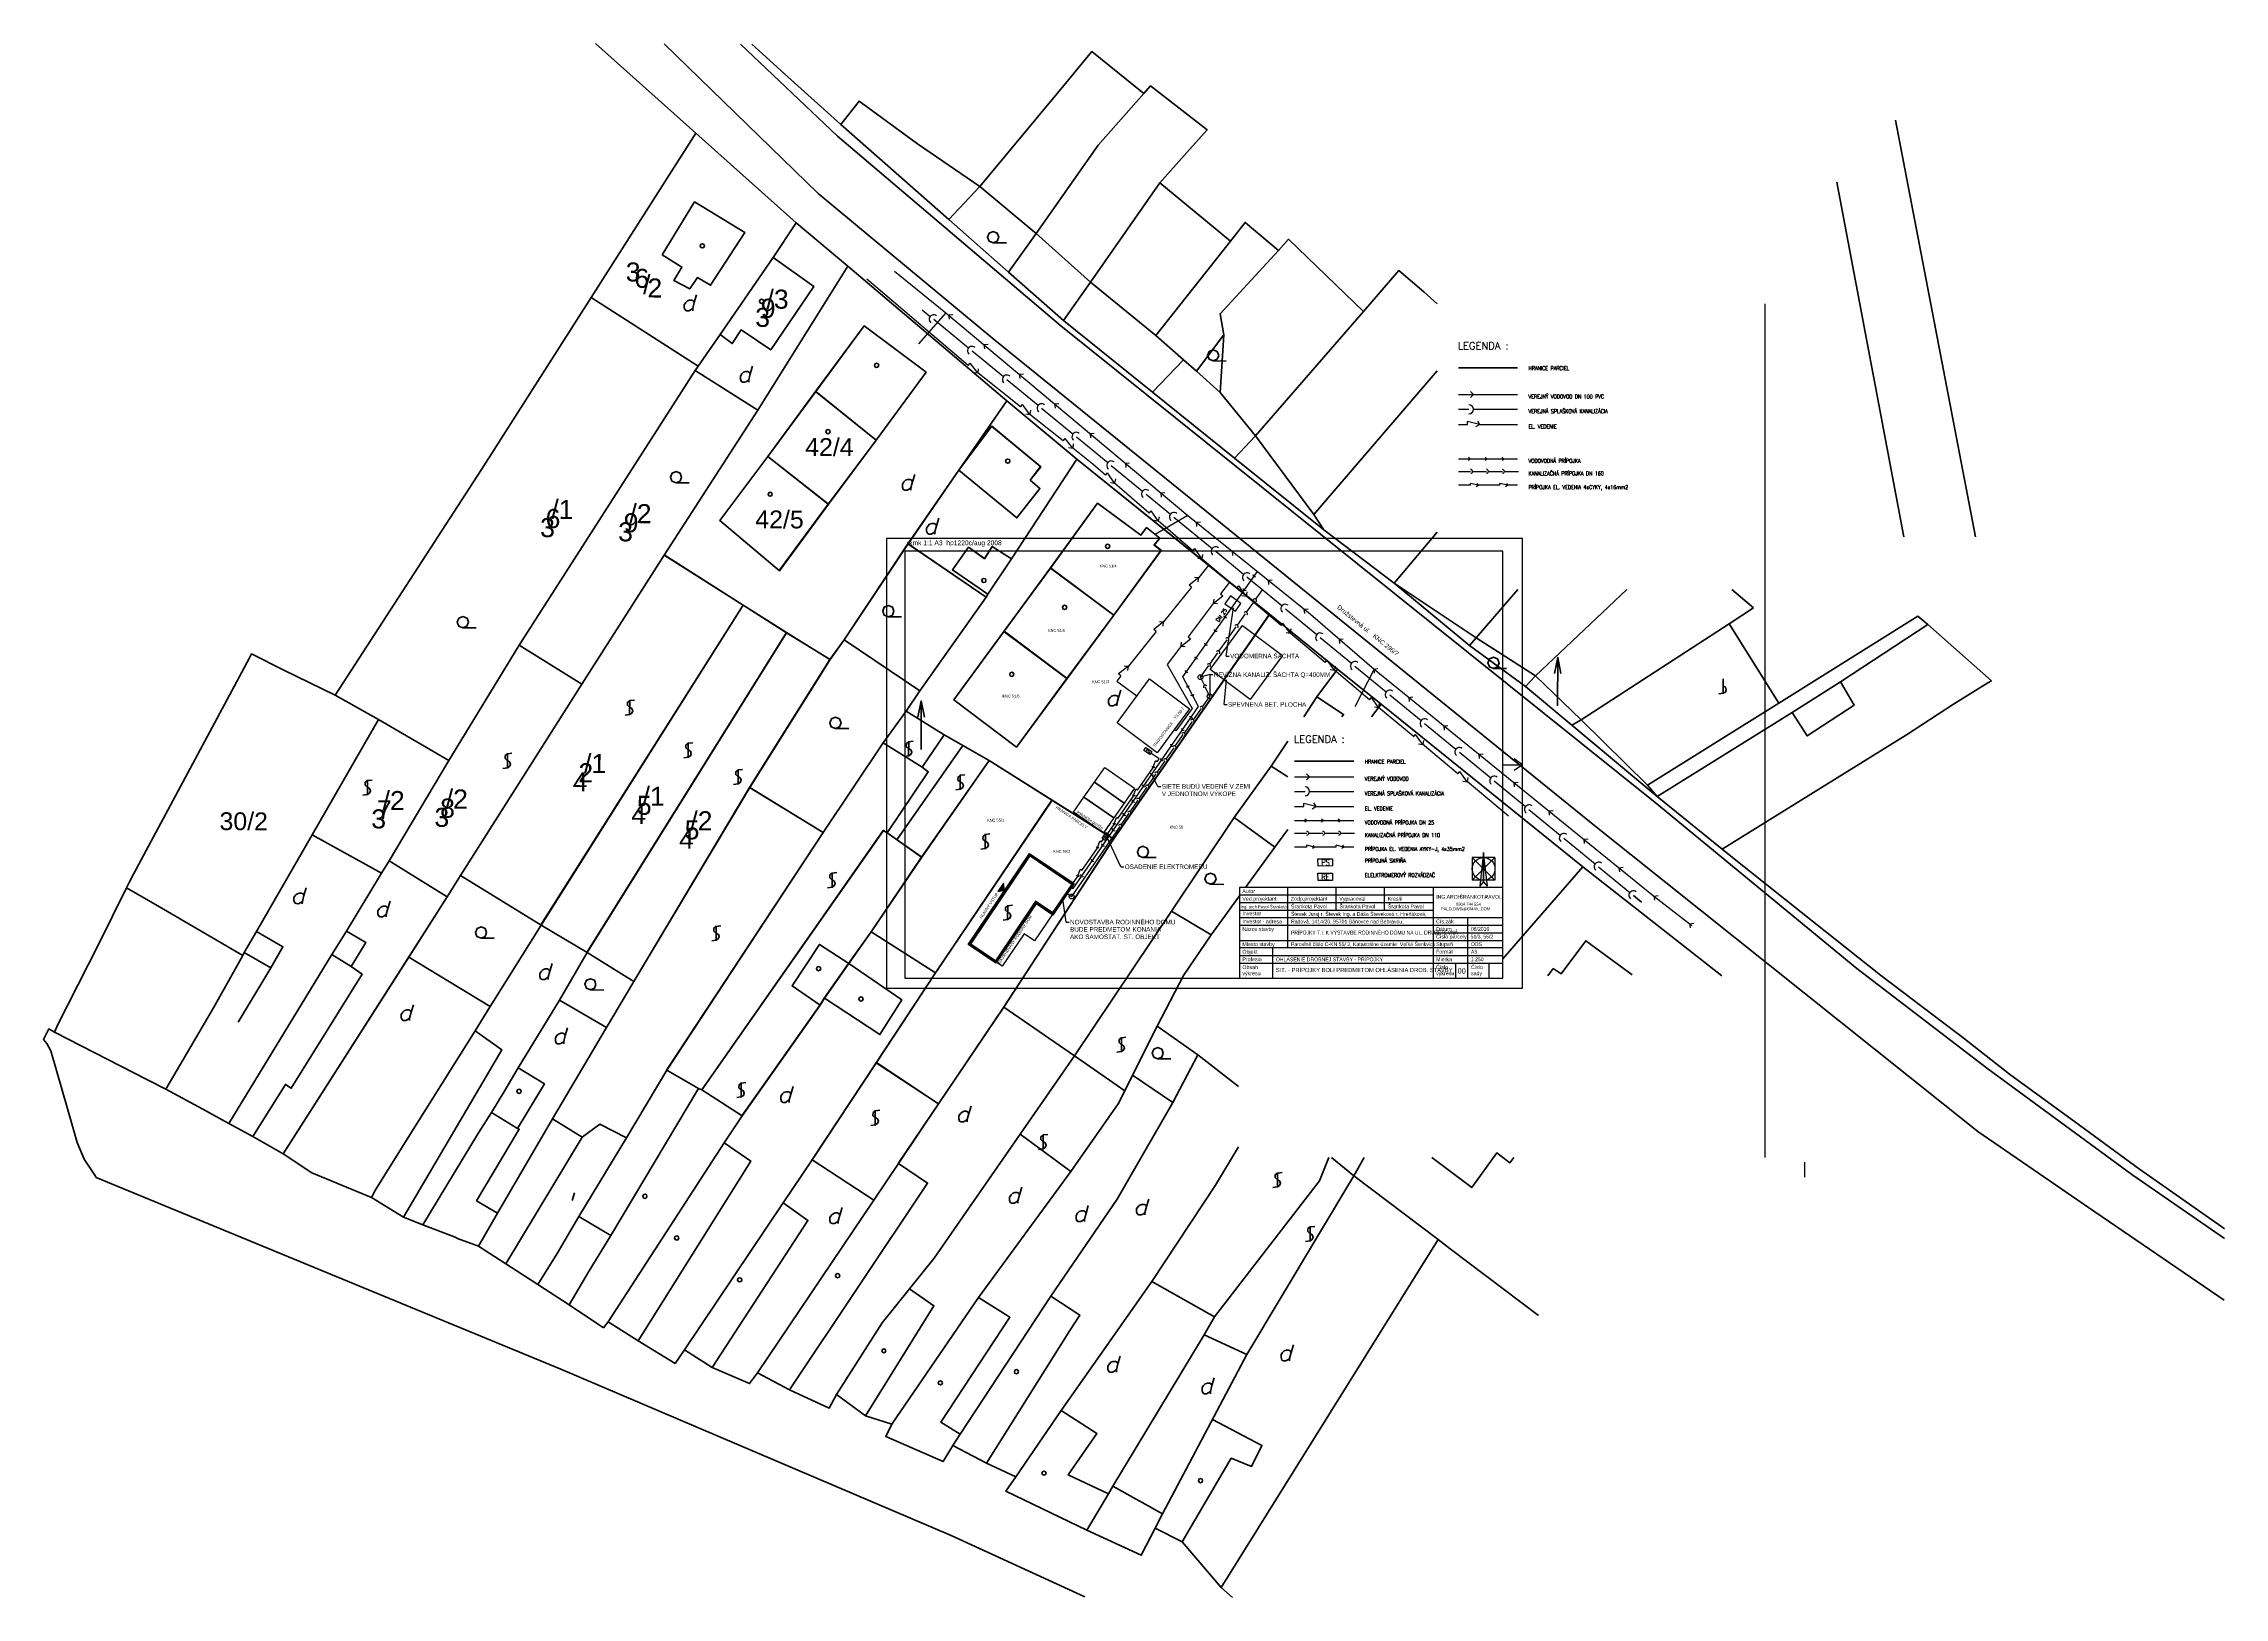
# Model space of a CAD drawing. Header units: millimetres. Extents: x 462666 to 1244237, y 2328025 to 3795663.
# Drawn here: x 462666 to 822850, y 3214955 to 3471535 of the extents above; entities that cross this region are included whole.
import ezdxf
from ezdxf.enums import TextEntityAlignment as Align
from ezdxf.lldxf.tags import DXFTag

# ---------------------------------------------------------------- set-up
doc = ezdxf.new("R2010")
doc.units = ezdxf.units.MM
for name, color, linetype in [('KOTY', 96, 'Continuous'), ('LEGENDA', 3, 'Continuous'), ('MUR-POH', 64, 'Continuous'), ('MUR_POH', 64, 'Continuous'), ('MUR_REZ', 3, 'Continuous'), ('POP', 7, 'Continuous'), ('POP_100', 8, 'Continuous'), ('RAM_100', 160, 'Continuous'), ('ROZPISKA100', 7, 'Continuous'), ('SO10-PRIPOJKA-VODOVOD', 5, 'Continuous'), ('SO11-PRIPOJKA-SPLASK-KANAL', 25, 'Continuous'), ('SO12-PRIPOJKA-PLYN', 11, 'Continuous'), ('SO13-PRIPOJKA-ELEKTRO-NN', 20, 'Continuous'), ('TXT_50_MIESTN', 7, 'Continuous')]:
    doc.layers.add(name, color=color, linetype=linetype)
doc.layers.add('P', color=250, linetype='Continuous', lineweight=100)
doc.layers.add('Text', color=250, linetype='Continuous', lineweight=100)
doc.styles.add('ARIAL', font='arial.ttf', dxfattribs={"height": 250})
doc.styles.add('ROMANS', font='arial.ttf', dxfattribs={"width": 0.85})
doc.styles.add('ROMANT', font='romant', dxfattribs={"height": 3})
doc.styles.add('TAB', font='SIMPLEX', dxfattribs={"width": 0.8})
tags = doc.linetypes.add('DASHED', pattern=[0.75, 0.5, -0.25]).pattern_tags.tags
tags[6:7] = [DXFTag(74, 4), DXFTag(75, 0), DXFTag(340, '0'), DXFTag(46, 1.0), DXFTag(50, 0.0), DXFTag(44, 0.0), DXFTag(45, 0.0)]
tags[4:5] = [DXFTag(74, 4), DXFTag(75, 0), DXFTag(340, '0'), DXFTag(46, 1.0), DXFTag(50, 0.0), DXFTag(44, 0.0), DXFTag(45, 0.0)]

# ---------------------------------------------------------------- blocks, each defined once
blk = doc.blocks.new('Z_RAM_A_3_hp 1220')
at = {"layer": 'POP', "linetype": 'Continuous'}
blk.add_lwpolyline([(-288.5, -408), (-6.5, -408), (-6.5, -13), (-288.5, -13)], close=True, dxfattribs=at)
at = {"layer": 'RAM_100', "linetype": 'Continuous'}
for p, q in [((-147.5, 0), (-151.4, -5.4)), ((-147.5, -13), (-147.5, 0)), ((-147.5, 0), (-143.6, -5.4))]:
    blk.add_line(p, q, dxfattribs=at)
for points in [[(-297, -420), (0, -420), (0, 0), (-297, 0)], [(-288.5, -13), (-288.5, -408), (-6.5, -408), (-6.5, -13)]]:
    blk.add_lwpolyline(points, close=True, dxfattribs=at)
blk.add_text('rkmk 1:1 A3  hp1220c/aug 2008', height=3.2, rotation=90, dxfattribs=at).set_placement((-292.5, -406.6))

msp = doc.modelspace()

# ---------------------------------------------------------------- hatches: boundary and pattern name
at = {"layer": 'MUR-POH'}
msp.add_hatch(color=252, dxfattribs=at).paths.add_polyline_path([(621384, 3331765.4), (621188.9, 3332883.7), (620274.1, 3331527.4)])

# ---------------------------------------------------------------- linework, layer by layer
at = {"layer": 'KOTY'}
msp.add_line((753516.9, 3286832.2), (753516.9, 3284332.2), dxfattribs=at)
at = {"layer": 'MUR-POH', "linetype": 'DASHED', "ltscale": 0.01}
for p, q in [((657990.9, 3370408.7), (659192.3, 3378337.6)), ((655297.1, 3367334.2), (655257.3, 3363748.3)), ((657647.3, 3362406.3), (658058.1, 3366495)), ((646717.4, 3348874.3), (645792.3, 3350630.9)), ((640585.2, 3335609.8), (638337.8, 3340452.3)), ((631557.5, 3326474.3), (630978.5, 3330329.3))]:
    msp.add_line(p, q, dxfattribs=at)
at = {"layer": 'MUR-POH', "ltscale": 0.01}
for p, q in [((702381.1, 3337127.8), (698631.1, 3333377.8)), ((698631.1, 3337127.8), (702381.1, 3333377.8)), ((698631.1, 3337127.8), (698631.1, 3333377.8)), ((702381.1, 3337127.8), (698631.1, 3337127.8)), ((700506.1, 3337973.6), (699881.1, 3332398.1)), ((701131.1, 3332398.1), (700506.1, 3337973.6)), ((700506.1, 3337127.8), (700506.1, 3333377.8)), ((700506.1, 3333171.2), (700506.1, 3337127.8)), ((702381.1, 3337127.8), (702381.1, 3333377.8)), ((702381.1, 3333377.8), (698631.1, 3333377.8)), ((700506.1, 3333171.2), (699881.1, 3332398.1)), ((701131.1, 3332398.1), (700506.1, 3333171.2))]:
    msp.add_line(p, q, dxfattribs=at)
at = {"layer": 'MUR-POH', "linetype": 'DASHED', "ltscale": 0.01, "flags": 128}
for points in [[(657990.9, 3370408.7), (658482.4, 3370408.7)], [(655297.1, 3367334.2), (653748.3, 3366924.3)], [(655297.1, 3367334.2), (655788.6, 3367334.2)], [(657647.3, 3362406.3), (658138.8, 3362406.3)], [(646717.4, 3348874.3), (647208.9, 3348874.3)], [(640585.2, 3335609.8), (641076.7, 3335609.8)], [(631557.5, 3326474.3), (632049, 3326474.3)]]:
    msp.add_lwpolyline(points, dxfattribs=at)
at = {"layer": 'MUR-POH', "color": 252, "flags": 128}
msp.add_lwpolyline([(621188.9, 3332883.7), (620274.1, 3331527.4), (621384, 3331765.4)], close=True, dxfattribs=at)
at = {"layer": 'MUR-POH', "color": 252}
msp.add_lwpolyline([(629332.2, 3327821.1), (626340.5, 3323385.7), (624614.8, 3324549.8), (620983.9, 3319166.8), (619919.3, 3319884.8), (626541.9, 3329703.2)], close=True, dxfattribs=at)
at = {"layer": 'MUR-POH', "ltscale": 0.01}
msp.add_circle((700506.1, 3335252.8), 1875, dxfattribs=at)
at = {"layer": 'MUR_REZ', "flags": 128}
msp.add_lwpolyline([(658694.3, 3380325.7), (657785, 3379045.8), (659503.7, 3377824.8), (660413, 3379104.7)], close=True, dxfattribs=at)
at = {"layer": 'MUR_REZ'}
for points in [[(632896.9, 3332836), (629372.9, 3327611.6), (626582.6, 3329493.7), (619960, 3319675.3), (615373.7, 3322768.9), (625520.2, 3337811.7)], [(632792.1, 3332815.7), (629352.6, 3327716.3), (626562.3, 3329598.4), (619939.7, 3319780.1), (615478.4, 3322789.2), (625540.5, 3337706.9)], [(632687.4, 3332795.3), (629332.2, 3327821.1), (626541.9, 3329703.2), (619919.3, 3319884.8), (615583.2, 3322809.6), (625560.9, 3337602.2)], [(632582.6, 3332774.9), (629311.9, 3327925.8), (626521.5, 3329807.9), (619899, 3319989.6), (615687.9, 3322829.9), (625581.3, 3337497.4)], [(632477.9, 3332754.6), (629291.5, 3328030.6), (626501.2, 3329912.7), (619878.6, 3320094.3), (615792.7, 3322850.3), (625601.6, 3337392.7)]]:
    msp.add_lwpolyline(points, close=True, dxfattribs=at)
at = {"layer": 'P', "color": 252, "linetype": 'Continuous'}
for p, q in [((781738.1, 3390103.4), (768507.5, 3458920.6)), ((768507.5, 3458920.6), (781738.1, 3390103.4)), ((758850.5, 3448639.7), (769919.9, 3390092.8)), ((769919.9, 3390092.8), (758850.5, 3448639.7))]:
    msp.add_line(p, q, dxfattribs=at)
at = {"layer": 'P', "color": 2, "linetype": 'Continuous'}
for p, q in [((621768.5, 3412569.6), (595516.7, 3434799.4)), ((595516.7, 3434799.4), (621768.5, 3412569.6)), ((590163.9, 3414082.7), (598212.9, 3424916.8)), ((598212.9, 3424916.8), (590163.9, 3414082.7)), ((598212.9, 3424916.8), (608419.2, 3417259.6)), ((608419.2, 3417259.6), (598212.9, 3424916.8)), ((608419.2, 3417259.6), (600183.4, 3406055.9)), ((600183.4, 3406055.9), (608419.2, 3417259.6)), ((582263.7, 3403377.5), (590163.9, 3414082.7)), ((590163.9, 3414082.7), (582263.7, 3403377.5)), ((590163.9, 3414082.7), (600183.4, 3406055.9)), ((600183.4, 3406055.9), (590163.9, 3414082.7)), ((613846.4, 3401123.8), (621768.5, 3412569.6)), ((621768.5, 3412569.6), (613846.4, 3401123.8)), ((621768.5, 3412569.6), (633336.1, 3402906.2)), ((632626, 3403499.4), (621768.5, 3412569.6)), ((613846.4, 3401123.8), (619249.4, 3408340.2)), ((619249.4, 3408340.2), (613846.4, 3401123.8)), ((619249.4, 3408340.2), (627349, 3401673.9)), ((627349, 3401673.9), (619249.4, 3408340.2)), ((600183.4, 3406055.9), (592265.2, 3395480.4)), ((592265.2, 3395480.4), (600183.4, 3406055.9)), ((574327, 3392802.1), (582263.7, 3403377.5)), ((582263.7, 3403377.5), (574327, 3392802.1)), ((582263.7, 3403377.5), (592265.2, 3395480.4)), ((592265.2, 3395480.4), (582263.7, 3403377.5)), ((605420.9, 3388920.9), (613846.4, 3401123.8)), ((613846.4, 3401123.8), (605420.9, 3388920.9)), ((623421.9, 3393210.1), (613846.4, 3401123.8)), ((613846.4, 3401123.8), (623421.9, 3393210.1)), ((622521, 3386454.8), (633336.1, 3402906.2)), ((633336.1, 3402906.2), (622521, 3386454.8)), ((627349, 3401673.9), (625635.2, 3399440.9)), ((625635.2, 3399440.9), (627349, 3401673.9)), ((665146.7, 3377280.9), (633336.1, 3402906.2)), ((633336.1, 3402906.2), (665146.7, 3377280.9)), ((627203.1, 3398063.5), (623421.9, 3393210.1)), ((623421.9, 3393210.1), (627203.1, 3398063.5)), ((625635.2, 3399440.9), (627203.1, 3398063.5)), ((627203.1, 3398063.5), (625635.2, 3399440.9)), ((592265.2, 3395480.4), (584160, 3384516.9)), ((584160, 3384516.9), (592265.2, 3395480.4)), ((628958.6, 3384925.8), (636747.8, 3395650)), ((636747.8, 3395650), (628958.6, 3384925.8)), ((636747.8, 3395650), (643890.6, 3390358.5)), ((643890.6, 3390358.5), (636747.8, 3395650)), ((584160, 3384516.9), (574327, 3392802.1)), ((574327, 3392802.1), (584160, 3384516.9)), ((643890.6, 3390358.5), (644840.8, 3391613.5)), ((644840.8, 3391613.5), (643890.6, 3390358.5)), ((644840.8, 3391613.5), (647018, 3389844.4)), ((647018, 3389844.4), (644840.8, 3391613.5)), ((647018, 3389844.4), (646068.5, 3388737.5)), ((646068.5, 3388737.5), (647018, 3389844.4)), ((578208.3, 3378802.9), (565134.5, 3387102.8)), ((565134.5, 3387102.8), (578208.3, 3378802.9)), ((594867.9, 3373098), (605420.9, 3388920.9)), ((605420.9, 3388920.9), (594867.9, 3373098)), ((618325.7, 3380121.9), (605420.9, 3388920.9)), ((605420.9, 3388920.9), (618325.7, 3380121.9)), ((612771.9, 3384628.5), (615400, 3388375.9)), ((615400, 3388375.9), (612771.9, 3384628.5)), ((615400, 3388375.9), (618039.6, 3386475.1)), ((618039.6, 3386475.1), (615400, 3388375.9)), ((618039.6, 3386475.1), (619344.9, 3388469.2)), ((619344.9, 3388469.2), (618039.6, 3386475.1)), ((618624.3, 3380620.5), (622521, 3386454.8)), ((622521, 3386454.8), (618624.3, 3380620.5)), ((619344.9, 3388469.2), (622521, 3386454.8)), ((622521, 3386454.8), (619344.9, 3388469.2)), ((647268.2, 3387843.2), (639405, 3377137.8)), ((639405, 3377137.8), (647268.2, 3387843.2)), ((646068.5, 3388737.5), (647268.2, 3387843.2)), ((647268.2, 3387843.2), (646068.5, 3388737.5)), ((618624.3, 3380620.5), (612771.9, 3384628.5)), ((612771.9, 3384628.5), (618624.3, 3380620.5)), ((621281.7, 3374478.9), (628958.6, 3384925.8)), ((628958.6, 3384925.8), (621281.7, 3374478.9)), ((628958.6, 3384925.8), (639405, 3377137.8)), ((639405, 3377137.8), (628958.6, 3384925.8)), ((628958.6, 3384925.8), (639405.1, 3377137.8)), ((639405.1, 3377137.8), (628958.6, 3384925.8)), ((544802.9, 3325990.2), (578208.3, 3378802.9)), ((578208.3, 3378802.9), (544802.9, 3325990.2)), ((578208.3, 3378802.9), (585373.1, 3374270.5)), ((585373.1, 3374270.5), (578208.3, 3378802.9)), ((607367, 3364671.2), (618325.7, 3380121.9)), ((618325.7, 3380121.9), (607367, 3364671.2)), ((618325.7, 3380121.9), (618624.3, 3380620.5)), ((618624.3, 3380620.5), (618325.7, 3380121.9)), ((639405, 3377137.8), (631691.1, 3366691.1)), ((631691.1, 3366691.1), (639405, 3377137.8)), ((639367.8, 3340174.7), (665146.7, 3377280.9)), ((665146.7, 3377280.9), (639367.8, 3340174.7)), ((639367.9, 3340174.6), (665146.7, 3377280.9)), ((665146.7, 3377280.9), (639367.9, 3340174.6)), ((552412.1, 3321455.8), (585373.1, 3374270.5)), ((585373.1, 3374270.5), (552412.1, 3321455.8)), ((592538.4, 3369849.3), (594867.9, 3373098)), ((594867.9, 3373098), (592538.4, 3369849.3)), ((594867.9, 3373098), (607367, 3364671.2)), ((607367, 3364671.2), (594867.9, 3373098)), ((612989.7, 3363145.8), (621281.7, 3374478.9)), ((621281.7, 3374478.9), (612989.7, 3363145.8)), ((621281.7, 3374478.9), (631691.1, 3366691.1)), ((631691.1, 3366691.1), (621281.7, 3374478.9)), ((621281.8, 3374478.8), (631691.2, 3366691)), ((631691.2, 3366691), (621281.8, 3374478.8)), ((579257.5, 3348686.8), (592538.4, 3369849.3)), ((592538.4, 3369849.3), (579257.5, 3348686.8)), ((607373.5, 3364666.8), (605111, 3361311)), ((605111.1, 3361310.9), (607367, 3364671.2)), ((607367, 3364671.2), (605111.1, 3361310.9)), ((631691.1, 3366691.1), (623325.1, 3355358.4)), ((623325.1, 3355358.4), (631691.1, 3366691.1)), ((605111, 3361311), (601317.9, 3356094.7)), ((601328.2, 3356087.2), (605111.1, 3361310.9)), ((605111.1, 3361310.9), (601328.2, 3356087.2)), ((611389.8, 3357412.2), (605111, 3361311)), ((605111, 3361311), (611389.8, 3357412.2)), ((605111, 3361311), (611382.1, 3357400)), ((612989.7, 3363145.8), (623325.1, 3355358.4)), ((607754.4, 3352058.2), (611389.8, 3357412.2)), ((611389.8, 3357412.2), (607754.4, 3352058.2)), ((611389.8, 3357412.2), (618815, 3353137.9)), ((618815, 3353137.9), (611389.8, 3357412.2)), ((591409.3, 3341261.5), (601328.2, 3356087.2)), ((601328.2, 3356087.2), (591409.3, 3341261.5)), ((607754.4, 3352058.2), (601328.1, 3356087.3)), ((601328.1, 3356087.3), (607754.4, 3352058.2)), ((614465.3, 3355641.8), (603586.7, 3340048.9)), ((601964.7, 3341213.9), (608751, 3351294.5)), ((608751, 3351294.5), (601964.7, 3341213.9)), ((607687.3, 3337188), (618815, 3353137.9)), ((618815, 3353137.9), (607687.3, 3337188)), ((608751, 3351294.5), (607754.4, 3352058.2)), ((607754.4, 3352058.2), (608751, 3351294.5)), ((629211.5, 3346591), (618815, 3353137.9)), ((560131.3, 3316661.7), (579257.5, 3348686.8)), ((579257.5, 3348686.8), (560131.3, 3316661.7)), ((591409.3, 3341261.5), (579257.5, 3348686.8)), ((579257.5, 3348686.8), (591409.3, 3341261.5)), ((609971.4, 3318066.4), (629211.5, 3346591)), ((629211.5, 3346591), (609971.4, 3318066.4)), ((565565.3, 3302025.9), (591409.3, 3341261.5)), ((591409.3, 3341261.5), (565565.3, 3302025.9)), ((571365.3, 3298759), (601336.7, 3341587.1)), ((601336.7, 3341587.1), (571365.3, 3298759)), ((571365.4, 3298758.9), (601336.8, 3341587)), ((601336.8, 3341587), (571365.4, 3298758.9)), ((601336.7, 3341587.1), (601964.7, 3341213.9)), ((601964.7, 3341213.9), (601336.7, 3341587.1)), ((607687.3, 3337188), (601964.7, 3341213.9)), ((601964.7, 3341213.9), (607687.3, 3337188)), ((599335.3, 3324855.2), (607687.3, 3337188)), ((607687.3, 3337188), (599335.3, 3324855.2)), ((595608, 3319631.2), (599335.3, 3324855.2)), ((599335.3, 3324855.2), (595608, 3319631.2)), ((599335.3, 3324855.2), (609971.4, 3318066.4)), ((609971.4, 3318066.4), (599335.3, 3324855.2)), ((591600.6, 3313908.5), (595608, 3319631.2)), ((595608, 3319631.2), (591600.6, 3313908.5)), ((600163.6, 3303240.1), (609971.4, 3318066.4)), ((609971.4, 3318066.4), (600163.6, 3303240.1)), ((590910.3, 3312782), (591600.6, 3313908.5)), ((591600.6, 3313908.5), (590910.3, 3312782)), ((578012.7, 3294469.7), (590910.3, 3312782)), ((590910.3, 3312782), (578012.7, 3294469.7)), ((621186.6, 3312386.1), (610447.9, 3296452.9)), ((610447.9, 3296452.9), (621186.6, 3312386.1)), ((589535.5, 3287176.8), (600163.6, 3303240.1)), ((600163.6, 3303240.1), (589535.5, 3287176.8)), ((610447.9, 3296452.9), (600163.6, 3303240.1)), ((600163.6, 3303240.1), (610447.9, 3296452.9)), ((610447.9, 3296452.9), (603829.4, 3286612.3)), ((603829.4, 3286612.3), (610447.9, 3296452.9))]:
    msp.add_line(p, q, dxfattribs=at)
at = {"layer": 'P', "color": 252, "linetype": 'Continuous'}
for points in [[(739826.7, 3317582.2), (716863.6, 3335615), (683567.2, 3362478), (676351.2, 3368258.6), (665147.3, 3377294), (633334.7, 3402922.5), (621761.1, 3412573.6), (595517.8, 3434791.9), (586967.4, 3441936.6), (570371.4, 3456745.1), (553831.2, 3471534.7)], [(579625.9, 3471428.4), (585578, 3466062.5), (594348.5, 3458153.8), (612150.6, 3442465.6), (622034.7, 3433807.8), (631121.1, 3425786.2), (645812.6, 3413981.9), (659372.3, 3403057.1), (674119.6, 3391252.6), (685715.4, 3382457.6), (698161.1, 3372170.1), (707420.2, 3365394.7), (715080.2, 3358979.5), (729157.5, 3347196.4), (739916.3, 3338535), (741604.3, 3337150.8), (752975.7, 3328114.7), (766072.3, 3317694.3), (778336, 3308394), (779133.7, 3307776.5), (787352, 3301359), (798930.8, 3292954.8), (808820.5, 3285655.7), (822404.6, 3276126.6), (822850, 3275808.4)], [(636861.1, 3454740.2), (626620.6, 3440154), (617291.2, 3447934.7), (631150.9, 3464609.1), (635808.1, 3470210.5), (644396.7, 3463307.5), (636861.1, 3454740.2)], [(622034.7, 3433807.8), (612150.6, 3442465.6), (594348.5, 3458153.8), (597360.8, 3462012.5), (607009.6, 3454974.9), (617291.2, 3447934.7), (626620.6, 3440154), (635576.8, 3432132.9), (646353.6, 3423341.2), (650952.7, 3419320.8), (653066.6, 3417451), (656997.7, 3413935.8), (662830.8, 3406783.7), (672454.9, 3393753.4), (674119.6, 3391252.6), (659372.3, 3403057.1), (645812.6, 3413981.9), (631121.1, 3425786.2), (622034.7, 3433807.8)], [(626620.6, 3440154), (636861.1, 3454740.2), (644396.7, 3463307.5), (645462.7, 3464550.1), (654849.9, 3457271.6), (651465.9, 3453544.7), (647015.9, 3448556.6), (635576.8, 3432132.9), (626620.6, 3440154)], [(570371.4, 3456745.1), (586967.4, 3441936.6), (583147.2, 3436220.1), (574422, 3423507.4), (570771.2, 3418274), (553081.3, 3429588.1), (570371.4, 3456745.1)], [(635576.8, 3432132.9), (647015.9, 3448556.6), (658719.8, 3438905), (646353.6, 3423341.2), (635576.8, 3432132.9)], [(580605.1, 3410993.7), (570265.6, 3417531.7), (570771.2, 3418274), (574422, 3423507.4), (583147.2, 3436220.1), (586967.4, 3441936.6), (595517.8, 3434791.9), (580605.1, 3410993.7)], [(620420.6, 3439546.8), (620162.8, 3440217.8), (619512.5, 3440499.7), (618841.4, 3440223.3), (618578.1, 3439554.3), (618835.9, 3438901.9), (619504.9, 3438638.6), (620157.3, 3438896.4), (620420.6, 3439546.8)], [(646353.6, 3423341.2), (658719.8, 3438905), (661096.3, 3442021.9), (666641.8, 3437364.8), (656976.8, 3426926.6), (657595.2, 3423425.1), (653066.6, 3417451), (650952.7, 3419320.8), (646353.6, 3423341.2)], [(571820.9, 3438146.5), (571710.2, 3438388.9), (571468.7, 3438483), (571226.3, 3438390.9), (571113.7, 3438149.4), (571224.3, 3437888.4), (571465.8, 3437794.3), (571708.1, 3437886.4), (571820.9, 3438146.5)], [(619504.9, 3438638.6), (621682.3, 3438629.6)], [(656997.7, 3413935.8), (657595.2, 3423425.1), (656976.8, 3426926.6), (666641.8, 3437364.8), (668268.7, 3439237.9), (680651.9, 3427312.9), (662830.8, 3406783.7), (656997.7, 3413935.8)], [(585385.7, 3374254.1), (578220.4, 3378787.5), (565152.3, 3387086.2), (580605.1, 3410993.7), (595517.8, 3434791.9), (621761.1, 3412573.6), (613841.3, 3401123.1), (605434.6, 3388911.5), (594872.6, 3373098.3), (592551.5, 3369850.9), (585385.7, 3374254.1)], [(662830.8, 3406783.7), (680651.9, 3427312.9), (686486.3, 3434044.7), (690603.5, 3430528.8), (692853.9, 3428582.2)], [(534967.2, 3401187.6), (553081.3, 3429588.1), (570771.2, 3418274), (570265.6, 3417531.7), (541231.3, 3372184.1), (529595.3, 3353137), (517954, 3359922.2), (510842.5, 3363952.9), (534967.2, 3401187.6)], [(569878.3, 3427415.8), (569879.8, 3427788), (570125.9, 3428792), (569996.7, 3429034.5), (569736.6, 3429165.9), (569364.4, 3429167.4), (568991.7, 3429038.7), (568730.1, 3428797.8), (568486.6, 3428426.6), (568484.6, 3427924.1), (568613.3, 3427551.3), (568854.7, 3427420), (569245.5, 3427418.4), (569488, 3427547.7), (569879.8, 3427788)], [(570125.9, 3428792), (570503.3, 3430037.4)], [(581591.2, 3428986.7), (581499.2, 3429229.1), (581257.6, 3429323.1), (580996.7, 3429231.1), (580884, 3428989.6), (580994.6, 3428728.6), (581254.8, 3428634.5), (581497.1, 3428726.6), (581591.2, 3428986.7)], [(592284.8, 3395461.1), (600182.3, 3406036.9), (608417.5, 3417262.8), (598212.9, 3424916.8), (590184, 3414080.9), (582267.4, 3403374.9), (574351.2, 3392799.1), (584180.9, 3384495.2), (592284.8, 3395461.1)], [(590184, 3414080.9), (598212.9, 3424916.8), (608417.5, 3417262.8), (600182.3, 3406036.9), (590184, 3414080.9)], [(657595.2, 3423425.1), (656997.7, 3413935.8), (653066.6, 3417451), (657595.2, 3423425.1)], [(579383, 3417010.2), (579760.3, 3418255.6)], [(600586.9, 3418411.7), (600494.9, 3418654), (600234.7, 3418748.2), (599992.4, 3418656.1), (599898.3, 3418414.5), (599990.4, 3418172.2), (600231.9, 3418059.6), (600492.9, 3418170.1), (600586.9, 3418411.7)], [(656743.7, 3420041.4), (656485.9, 3420712.4), (655817.1, 3420994.4), (655164.6, 3420717.9), (654882.6, 3420049), (655159.2, 3419415.1), (655809.4, 3419133.3), (656480.6, 3419409.7), (656743.7, 3420041.4)], [(655809.4, 3419133.3), (658005.5, 3419124.2)], [(570265.6, 3417531.7), (580605.1, 3410993.7), (565152.3, 3387086.2), (551571.4, 3365776.5), (541231.3, 3372184.1), (570265.6, 3417531.7)], [(579116.8, 3415634.1), (579118.3, 3416006.3), (579383, 3417010.2), (579253.7, 3417252.7), (578993.7, 3417384), (578621.5, 3417385.6), (578248.7, 3417256.8), (577987.2, 3417016), (577743.7, 3416644.7), (577741.6, 3416142.2), (577870.4, 3415769.5), (578111.8, 3415638.2), (578484, 3415636.7), (578745.1, 3415765.9), (579118.3, 3416006.3)], [(692853.9, 3417525.3), (672454.9, 3393753.4), (662830.8, 3406783.7)], [(672454.9, 3393753.4), (692853.9, 3417525.3)], [(696331.8, 3417995.7), (706097.3, 3417995.7)], [(600182.3, 3406036.9), (592284.8, 3395461.1), (582267.4, 3403374.9), (590184, 3414080.9), (600182.3, 3406036.9)], [(605434.6, 3388911.5), (613841.3, 3401123.1), (621761.1, 3412573.6), (633334.7, 3402922.5), (622528.2, 3386477.5), (619354, 3388482), (618043, 3386496), (615426.5, 3388367.9), (612787, 3384637.9), (618632.9, 3380612.4), (618333.2, 3380129.7), (605434.6, 3388911.5)], [(592557.6, 3407464.2), (592446.9, 3407706.6), (592205.4, 3407800.6), (591944.4, 3407708.7), (591850.4, 3407467.1), (591942.4, 3407206.2), (592202.5, 3407112), (592444.9, 3407204.1), (592557.6, 3407464.2)], [(613841.3, 3401123.1), (623430.7, 3393211), (627210.2, 3398071.6), (625634, 3399455.3), (627336.8, 3401700.2), (619249.7, 3408340.6), (613841.3, 3401123.1)], [(619249.7, 3408340.6), (627336.8, 3401700.2), (625634, 3399455.3), (627210.2, 3398071.6), (623430.7, 3393211), (613841.3, 3401123.1), (619249.7, 3408340.6)], [(568034.2, 3399934.7), (567795, 3400605.6), (567126.1, 3400869), (566455, 3400611.2), (566191.7, 3399942.2), (566449.6, 3399289.8), (567118.4, 3399007.9), (567789.6, 3399284.3), (568034.2, 3399934.7)], [(592284.8, 3395461.1), (584180.9, 3384495.2), (574351.2, 3392799.1), (582267.4, 3403374.9), (592284.8, 3395461.1)], [(639385.4, 3340196.3), (629231.4, 3346603.2), (618836.1, 3353141.4), (611409.2, 3357415.3), (605116.1, 3361312.4), (607381.9, 3364671.7), (618333.2, 3380129.7), (618632.9, 3380612.4), (622528.2, 3386477.5), (633334.7, 3402922.5), (665147.3, 3377294), (639385.4, 3340196.3)], [(606146.8, 3399163.4), (606542.8, 3400408.7)], [(622259.7, 3402595.9), (622167.6, 3402838.2), (621907.4, 3402932.3), (621665.1, 3402840.3), (621552.5, 3402598.8), (621663, 3402337.8), (621904.6, 3402243.7), (622165.5, 3402335.7), (622259.7, 3402595.9)], [(567118.4, 3399007.9), (569295.9, 3398998.9)], [(583023.3, 3397137), (582912.6, 3397379.4), (582671.1, 3397473.5), (582428.8, 3397381.4), (582316.1, 3397139.9), (582426.7, 3396878.9), (582668.3, 3396784.9), (582910.6, 3396876.9), (583023.3, 3397137)], [(605899.2, 3397787.2), (605900.7, 3398159.4), (606146.8, 3399163.4), (606017.6, 3399424.5), (605776.1, 3399537.1), (605403.9, 3399538.7), (605031.2, 3399428.6), (604769.6, 3399169.1), (604526.1, 3398797.9), (604524.1, 3398295.4), (604634.2, 3397922.7), (604894.2, 3397791.3), (605266.4, 3397789.8), (605527.5, 3397919), (605900.7, 3398159.4)], [(610136.9, 3391907.2), (610514.3, 3393152.6)], [(631696.5, 3366693.2), (639426, 3377158), (647268.3, 3387864.4), (646080.8, 3388744), (647016, 3389875.4), (644845.7, 3391615.2), (643891.4, 3390390.8), (636747.8, 3395650), (628961.4, 3384943.4), (621287.7, 3374497), (613014.8, 3363159.6), (623349.2, 3355374.7), (631696.5, 3366693.2)], [(628961.4, 3384943.4), (636747.8, 3395650), (643891.4, 3390390.8), (644845.7, 3391615.2), (647016, 3389875.4), (646080.8, 3388744), (647268.3, 3387864.4), (639426, 3377158), (628961.4, 3384943.4)], [(692853.9, 3390839), (685715.4, 3382457.6), (674119.6, 3391252.6), (672454.9, 3393753.4)], [(609870.7, 3390531.1), (609872.2, 3390903.3), (610136.9, 3391907.2), (610007.6, 3392149.7), (609747.6, 3392281), (609375.4, 3392282.5), (609002.7, 3392153.8), (608741.1, 3391912.9), (608497.6, 3391541.7), (608495.6, 3391039.2), (608624.3, 3390666.5), (608865.7, 3390535.2), (609256.5, 3390533.6), (609499, 3390662.9), (609872.2, 3390903.3)], [(706127.9, 3381372.6), (699282.9, 3373412.4), (685715.4, 3382457.6), (692853.9, 3390839)], [(578220.4, 3378787.5), (544856.2, 3325976.1), (531527, 3334145.6), (551571.4, 3365776.5), (565152.3, 3387086.2), (578220.4, 3378787.5)], [(618333.2, 3380129.7), (607381.9, 3364671.7), (594872.6, 3373098.3), (605434.6, 3388911.5), (618333.2, 3380129.7)], [(612787, 3384637.9), (615426.5, 3388367.9), (618043, 3386496), (619354, 3388482), (622528.2, 3386477.5), (618632.9, 3380612.4), (612787, 3384637.9)], [(638747.1, 3388532.3), (638636.4, 3388774.7), (638394.9, 3388868.8), (638152.5, 3388776.7), (638039.9, 3388535.2), (638150.5, 3388292.8), (638392, 3388180.2), (638634.4, 3388290.8), (638747.1, 3388532.3)], [(618307.3, 3382884.3), (618215.2, 3383126.6), (617955.1, 3383220.7), (617712.7, 3383128.7), (617600.1, 3382887.2), (617710.7, 3382626.2), (617952.2, 3382532.1), (618213.2, 3382624.1), (618307.3, 3382884.3)], [(639426, 3377158), (631696.5, 3366693.2), (621287.7, 3374497), (628961.4, 3384943.4), (639426, 3377158)], [(716591.3, 3359866.6), (727546.1, 3349064.1), (729157.5, 3347196.4), (715080.2, 3358979.5), (707420.2, 3365394.7), (698161.1, 3372170.1), (685715.4, 3382457.6), (699282.9, 3373412.4), (709065.2, 3367137.4), (716591.3, 3359866.6)], [(585385.7, 3374254.1), (552449.5, 3321440.9), (544856.2, 3325976.1), (578220.4, 3378787.5), (585385.7, 3374254.1)], [(603118.2, 3377810.2), (602860.4, 3378481.3), (602191.5, 3378744.6), (601520.5, 3378486.8), (601257.1, 3377817.9), (601515, 3377165.4), (602183.8, 3376883.5), (602855, 3377159.9), (603118.2, 3377810.2)], [(631651.8, 3378437), (631559.8, 3378679.4), (631299.7, 3378792.1), (631057.3, 3378681.4), (630944.6, 3378440), (631055.3, 3378197.6), (631296.8, 3378103.5), (631557.8, 3378195.5), (631651.8, 3378437)], [(724156.1, 3381372.6), (709065.2, 3367137.4), (699282.9, 3373412.4), (706127.9, 3381372.6)], [(745068.2, 3378341.8), (741074.7, 3375734.1), (716591.3, 3359866.6), (709065.2, 3367137.4), (724156.1, 3381372.6)], [(741505.3, 3381372.6), (745068.2, 3378341.8)], [(532853.3, 3375978.1), (532595.5, 3376649.2), (531926.6, 3376912.5), (531255.5, 3376654.7), (530992.2, 3375985.8), (531250.1, 3375333.3), (531918.9, 3375051.4), (532590.1, 3375327.8), (532853.3, 3375978.1)], [(531918.9, 3375051.4), (534115, 3375042.4)], [(602183.8, 3376883.5), (604379.9, 3376874.4)], [(668150.9, 3356354.5), (665416.1, 3352204.9), (659313.9, 3343724.8), (648958.3, 3328282.9), (632928.5, 3304377.7), (621236.6, 3312410.1), (639385.4, 3340196.3), (665147.3, 3377294), (676351.2, 3368258.6), (672963.7, 3363657)], [(716591.3, 3359866.6), (741074.7, 3375734.1), (749265.3, 3362598), (727546.1, 3349064.1), (716591.3, 3359866.6)], [(751436.6, 3361081.6), (729157.5, 3347196.4), (727546.1, 3349064.1), (749265.3, 3362598), (772235, 3376982.9), (773848.5, 3375599), (759441.7, 3366166.7), (751436.6, 3361081.6)], [(784381.4, 3366324.4), (783803, 3365954.6), (778112.2, 3362479.1), (770349, 3357393), (739916.3, 3338535), (729157.5, 3347196.4), (751436.6, 3361081.6), (753914.5, 3357200.2), (761677.7, 3362286.3), (759441.7, 3366166.7), (773848.5, 3375599), (784381.4, 3366324.4)], [(541231.3, 3372184.1), (551571.4, 3365776.5), (531527, 3334145.6), (529316.5, 3330655.8), (519737.4, 3336557.8), (529595.3, 3353137), (541231.3, 3372184.1)], [(560172.1, 3316663.2), (552449.5, 3321440.9), (585385.7, 3374254.1), (592551.5, 3369850.9), (579287.4, 3348670.2), (560172.1, 3316663.2)], [(591428.7, 3341268.7), (579287.4, 3348670.2), (592551.5, 3369850.9), (594872.6, 3373098.3), (607381.9, 3364671.7), (605116.1, 3361312.4), (601353.7, 3356079.6), (591428.7, 3341268.7)], [(631696.5, 3366693.2), (623349.2, 3355374.7), (613014.8, 3363159.6), (621287.7, 3374497), (631696.5, 3366693.2)], [(476805.2, 3332993.9), (477574.4, 3334479.6), (496629.9, 3370004.3), (497005.1, 3370747.2), (502242.6, 3368101.5), (510842.5, 3363952.9), (517954, 3359922.2), (507006.5, 3340872.2), (497802.7, 3324923.1), (495815.5, 3321432.4), (495552.9, 3320931), (481795.1, 3328971.9), (476373.6, 3332120.9), (476805.2, 3332993.9)], [(670785.8, 3360352.5), (672963.7, 3363657), (676351.2, 3368258.6), (683567.2, 3362478), (681987.1, 3360352.5)], [(703044, 3369283.8), (702804.7, 3369936.2), (702135.9, 3370218.2), (701464.7, 3369941.7), (701201.5, 3369291.4), (701459.4, 3368639), (702128.2, 3368357.1), (702799.3, 3368633.5), (703044, 3369283.8)], [(702128.2, 3368357.1), (704305.7, 3368348.1)], [(712193.3, 3367496.7), (712744.1, 3370174.4)], [(712711, 3362153.1), (712744.1, 3370174.4), (713272.8, 3367492.2)], [(622933.3, 3367362.1), (622822.7, 3367604.5), (622581.2, 3367717.1), (622320.2, 3367606.5), (622226.1, 3367365), (622318.2, 3367122.7), (622578.4, 3367028.5), (622820.7, 3367120.6), (622933.3, 3367362.1)], [(640179.3, 3363530.7), (640575.2, 3364776)], [(739333.3, 3364146.5), (740078.2, 3364255.1)], [(740077.7, 3364143.4), (740088, 3366637.3)], [(740078.2, 3364255.1), (740451.2, 3364458.3), (740583.1, 3364848.5), (740454.5, 3365239.9), (740083.1, 3365446.2)], [(558734.1, 3360628.9), (559460.4, 3360737.5)], [(559488.4, 3363026.6), (559096.4, 3362749), (559094.4, 3362265.2), (559428.1, 3361947.4)], [(559459.9, 3360625.9), (559470.2, 3363119.7)], [(559460.4, 3360737.5), (559833.5, 3360959.3), (559984, 3361349.5), (559836.7, 3361722.4), (559484, 3361947.2)], [(560233.2, 3363116.6), (559469.9, 3363045.3)], [(601353.7, 3356079.6), (605116.1, 3361312.4), (611409.2, 3357415.3), (607776.5, 3352051.7), (601353.7, 3356079.6)], [(607066.2, 3360318), (607616.9, 3362995.7)], [(607583.8, 3354955.8), (607616.9, 3362995.7), (608145.6, 3360313.5)], [(639931.7, 3362154.5), (639933.2, 3362526.7), (640179.3, 3363530.7), (640050.1, 3363791.8), (639808.6, 3363904.5), (639436.4, 3363906), (639063.7, 3363795.9), (638802.1, 3363536.4), (638540, 3363165.2), (638537.9, 3362662.7), (638685.3, 3362289.9), (638926.7, 3362158.6), (639298.9, 3362157.1), (639560, 3362286.3), (639933.2, 3362526.7)], [(672963.7, 3363657), (670785.8, 3360352.5)], [(681987.1, 3360352.5), (683567.2, 3362478), (716863.6, 3335615), (703656.2, 3320389.4)], [(529595.3, 3353137), (519737.4, 3336557.8), (518463.7, 3334571.6), (507006.5, 3340872.2), (517954, 3359922.2), (529595.3, 3353137)], [(594369.3, 3359346.7), (594111.5, 3360017.8), (593442.7, 3360299.7), (592771.5, 3360023.3), (592508.2, 3359354.4), (592766.1, 3358701.9), (593435, 3358438.6), (594106.1, 3358696.4), (594369.3, 3359346.7)], [(593435, 3358438.6), (595631.1, 3358429.5)], [(607715.3, 3337200.2), (601999.7, 3341225.1), (608778.5, 3351303.1), (607776.5, 3352051.7), (611409.2, 3357415.3), (618836.1, 3353141.4), (607715.3, 3337200.2)], [(539277.6, 3354232.3), (538904.2, 3353954.7), (538902.3, 3353489.4), (539235.9, 3353153.1)], [(539267.8, 3351850.1), (539278.1, 3354344)], [(540022.5, 3354340.9), (539277.7, 3354251)], [(601368.4, 3341600), (571395.2, 3298750.2), (570838, 3299013), (565602.1, 3302031), (591428.7, 3341268.7), (601353.7, 3356079.6), (607776.5, 3352051.7), (608778.5, 3351303.1), (601999.7, 3341225.1), (601368.4, 3341600)], [(568383, 3353609.9), (569109.3, 3353718.6)], [(569137.3, 3355989), (568763.9, 3355711.4), (568743.3, 3355227.6), (569077, 3354909.8)], [(569108.8, 3353606.9), (569119, 3356082.1)], [(569109.3, 3353718.6), (569482.3, 3353921.7), (569632.8, 3354312), (569485.5, 3354684.8), (569132.8, 3354909.6)], [(569882.1, 3356079), (569118.7, 3356007.7)], [(604787.5, 3353832.1), (605532.4, 3353940.7)], [(605541.7, 3356211.2), (605168.4, 3355933.6), (605147.8, 3355468.4), (605500, 3355131.9)], [(605531.9, 3353829), (605542.2, 3356322.9)], [(605532.4, 3353940.7), (605886.8, 3354143.9), (606037.3, 3354534.1), (605890, 3354925.6), (605537.3, 3355131.8)], [(606286.6, 3356319.8), (605541.8, 3356229.8)], [(659313.9, 3343724.8), (665416.1, 3352204.9), (668150.9, 3356354.5)], [(516162.9, 3349823.7), (515771, 3349564.8), (515769, 3349080.9), (516102.7, 3348763.1)], [(516134.5, 3347441.6), (516144.8, 3349935.4)], [(516907.8, 3349932.3), (516144.4, 3349842.4)], [(538523.4, 3351853.2), (539268.2, 3351961.8)], [(539268.2, 3351961.8), (539622.7, 3352165.1), (539773.2, 3352555.3), (539625.9, 3352946.7), (539273.2, 3353152.9)], [(577363.9, 3351581.5), (576990.5, 3351303.8), (576970, 3350838.6), (577303.6, 3350502.3)], [(577354, 3349199.3), (577364.3, 3351693.1)], [(577354.5, 3349310.9), (577708.9, 3349514.2), (577859.4, 3349904.4), (577712.2, 3350295.9), (577359.4, 3350502)], [(578108.8, 3351690.1), (577363.9, 3351600.1)], [(610000.1, 3318077), (599363.9, 3324876.7), (607715.3, 3337200.2), (618836.1, 3353141.4), (629231.4, 3346603.2), (610000.1, 3318077)], [(614080.1, 3350685.7), (613706.7, 3350408.1), (613686.1, 3349924.2), (614019.8, 3349606.5)], [(614051.7, 3348303.6), (614061.9, 3350778.8)], [(614824.9, 3350775.7), (614061.6, 3350704.4)], [(669287, 3353029.3), (679052.4, 3353029.3)], [(515408.7, 3347444.6), (516134.9, 3347553.2)], [(516134.9, 3347553.2), (516508, 3347756.4), (516639.9, 3348146.7), (516511.2, 3348538.1), (516158.5, 3348762.9)], [(555636.8, 3309069.9), (560172.1, 3316663.2), (579287.4, 3348670.2), (591428.7, 3341268.7), (565602.1, 3302031), (558948.9, 3290817.3), (554510.1, 3293087.5), (551635.3, 3290977.7), (546715.8, 3293994.4), (555636.8, 3309069.9)], [(576609.6, 3349202.3), (577354.5, 3349310.9)], [(639385.4, 3340196.3), (621236.6, 3312410.1), (610488, 3296467.4), (600205.4, 3303265.6), (610000.1, 3318077), (629231.4, 3346603.2), (639385.4, 3340196.3)], [(613325.9, 3348306.6), (614052.1, 3348396.6)], [(614052.1, 3348396.6), (614425.2, 3348618.4), (614575.7, 3349008.6), (614428.3, 3349381.5), (614075.7, 3349606.2)], [(660156.2, 3330803.7), (655493.3, 3324384.8), (648958.3, 3328282.9), (659313.9, 3343724.8)], [(659313.9, 3343724.8), (665993.8, 3338839.7), (661171.9, 3332201.9)], [(668150.9, 3341741.2), (665993.8, 3338839.7), (659313.9, 3343724.8)], [(518463.7, 3334571.6), (512673.2, 3324973.5), (510293.7, 3321112.2), (493261.1, 3293209.7), (488953.1, 3295591.1), (482862.2, 3298873.1), (490715.7, 3312333.9), (495552.9, 3320931), (495815.5, 3321432.4), (497802.7, 3324923.1), (507006.5, 3340872.2), (518463.7, 3334571.6)], [(599363.9, 3324876.7), (595638.7, 3319643.7), (591632.3, 3313909.4), (590939, 3312776.9), (578059.1, 3294479.4), (571395.2, 3298750.2), (601368.4, 3341600), (601999.7, 3341225.1), (607715.3, 3337200.2), (599363.9, 3324876.7)], [(618208.8, 3340935), (617835.4, 3340638.8), (617814.9, 3340173.6), (618167.2, 3339855.7)], [(618198.9, 3338534.2), (618209.2, 3341028.1)], [(618199.4, 3338645.9), (618572.5, 3338849), (618704.3, 3339239.3), (618575.7, 3339630.7), (618204.4, 3339855.6)], [(618953.7, 3341025), (618208.9, 3340953.6)], [(645164.6, 3338050.8), (644906.7, 3338703.3), (644237.9, 3338985.2), (643585.4, 3338708.7), (643322.1, 3338058.4), (643579.9, 3337387.3), (644230.2, 3337124.1), (644901.3, 3337381.9), (645164.6, 3338050.8)], [(661171.9, 3332201.9), (665993.8, 3338839.7), (668150.9, 3341741.2)], [(529316.5, 3330655.8), (502229.6, 3288184.9), (497235.1, 3291071.6), (493261.1, 3293209.7), (510293.7, 3321112.2), (512673.2, 3324973.5), (518463.7, 3334571.6), (519737.4, 3336557.8), (529316.5, 3330655.8)], [(617454.5, 3338537.3), (618199.4, 3338645.9)], [(644230.2, 3337124.1), (646426.3, 3337115.1)], [(703656.2, 3320389.4), (716863.6, 3335615), (739826.7, 3317582.2)], [(481795.1, 3328971.9), (495552.9, 3320931), (490715.7, 3312333.9), (482862.2, 3298873.1), (479797.6, 3300393.3), (464475.9, 3308310.4), (465039.4, 3309555), (471719.5, 3322778.7), (476373.6, 3332120.9), (481795.1, 3328971.9)], [(505643.9, 3330883.6), (506039.9, 3332128.9)], [(536425.7, 3312517.7), (522966.2, 3320687.7), (529316.5, 3330655.8), (531527, 3334145.6), (544856.2, 3325976.1), (536425.7, 3312517.7)], [(592154.1, 3332146.2), (592880.4, 3332254.9)], [(592908.4, 3334525.3), (592535, 3334247.7), (592514.5, 3333782.5), (592848.1, 3333446.1)], [(592879.9, 3332143.2), (592890.2, 3334637.1)], [(592880.4, 3332254.9), (593253.5, 3332458.1), (593404, 3332848.3), (593256.7, 3333239.7), (592903.9, 3333445.9)], [(593653.3, 3334633.9), (592889.8, 3334544)], [(656313.1, 3333612.6), (656073.9, 3334283.6), (655405, 3334565.5), (654733.9, 3334289.1), (654470.6, 3333620.2), (654728.5, 3332986.4), (655397.4, 3332704.4), (656068.5, 3332980.9), (656313.1, 3333612.6)], [(655397.4, 3332704.4), (657593.4, 3332695.4)], [(692665.1, 3332277.4), (692609.8, 3332201.9)], [(505396.3, 3329507.4), (505397.9, 3329879.6), (505643.9, 3330883.6), (505514.7, 3331126.1), (505273.3, 3331257.4), (504901, 3331258.9), (504528.3, 3331130.1), (504266.7, 3330889.3), (504004.7, 3330518.1), (504002.6, 3330015.6), (504149.9, 3329642.8), (504391.3, 3329511.5), (504763.6, 3329510), (505024.6, 3329639.2), (505397.9, 3329879.6)], [(519252.7, 3327328.6), (519254.2, 3327700.8), (519518.9, 3328704.7), (519389.7, 3328947.2), (519129.6, 3329078.6), (518757.4, 3329080.1), (518384.7, 3328951.4), (518123.1, 3328710.5), (517879.6, 3328339.3), (517877.6, 3327836.8), (518006.3, 3327464), (518247.7, 3327332.7), (518638.6, 3327331.1), (518881, 3327460.4), (519254.2, 3327700.8)], [(519518.9, 3328704.7), (519896.3, 3329950.1)], [(621919.8, 3329157.4), (621546.4, 3328879.8), (621525.9, 3328414.6), (621878.2, 3328096.7)], [(621891.3, 3326775.3), (621901.6, 3329269.1)], [(622664.7, 3329266), (621901.2, 3329176.1)], [(655493.3, 3324384.8), (650905.9, 3317666.5), (646572.3, 3309309.3), (642537.5, 3301211.4), (641223.9, 3298592.7), (632928.5, 3304377.7), (648958.3, 3328282.9), (655493.3, 3324384.8)], [(660016.9, 3299319.5), (653289.9, 3304535.7), (646572.3, 3309309.3), (650905.9, 3317666.5), (655493.3, 3324384.8), (660156.2, 3330803.7)], [(536614.2, 3295041), (534515.8, 3291662.4), (525296.5, 3276476.4), (522100.5, 3277718), (516828.4, 3280996.6), (517503.5, 3282240.8), (523161.6, 3291337), (533915.3, 3308526.7), (536425.7, 3312517.7), (544856.2, 3325976.1), (552449.5, 3321440.9), (547857.4, 3313587.3), (541055.3, 3302374.1), (538862.4, 3298642.3), (536614.2, 3295041)], [(535824.7, 3324747.8), (535585.5, 3325418.8), (534916.7, 3325700.7), (534245.5, 3325424.3), (533982.2, 3324755.4), (534240.1, 3324102.9), (534909, 3323839.6), (535580, 3324097.4), (535824.7, 3324747.8)], [(566965.6, 3253561.8), (560858.1, 3257327.8), (555883.2, 3260475), (575044.2, 3290006.5), (578059.1, 3294479.4), (590939, 3312776.9), (591632.3, 3313909.4), (595638.7, 3319643.7), (599363.9, 3324876.7), (610000.1, 3318077), (589586.6, 3287192.1), (584811.5, 3280102.3), (568538.2, 3255807.3), (566965.6, 3253561.8)], [(573758.5, 3325745.3), (573366.5, 3325467.8), (573345.9, 3324984), (573698.2, 3324666.1)], [(573730, 3323363.2), (573740.3, 3325857.1)], [(573730.4, 3323456.3), (574103.6, 3323678.1), (574235.4, 3324068.4), (574106.7, 3324441.1), (573754, 3324665.9)], [(574503.4, 3325853.9), (573739.9, 3325764)], [(621165.5, 3326778.3), (621891.8, 3326887)], [(621891.8, 3326887), (622264.9, 3327090.1), (622415.4, 3327480.4), (622268.1, 3327871.8), (621915.4, 3328096.6)], [(534909, 3323839.6), (537105.1, 3323830.6)], [(560172.1, 3316663.2), (555636.8, 3309069.9), (547857.4, 3313587.3), (552449.5, 3321440.9), (560172.1, 3316663.2)], [(573004.2, 3323366.2), (573730.4, 3323456.3)], [(711095.1, 3317582.2), (711992.6, 3318791.9), (713291.7, 3317911.9), (717371.5, 3323385.4), (725034.7, 3317733.2)], [(533915.3, 3308526.7), (523161.6, 3291337), (517503.5, 3282240.8), (516828.4, 3280996.6), (506962.5, 3285038.7), (502229.6, 3288184.9), (522966.2, 3320687.7), (536425.7, 3312517.7), (533915.3, 3308526.7)], [(545991.6, 3316982.2), (545993.2, 3317354.4), (546257.8, 3318358.4), (546128.6, 3318600.8), (545887.2, 3318732.1), (545496.3, 3318733.7), (545142.2, 3318604.9), (544880.6, 3318364), (544618.6, 3317992.9), (544616.5, 3317490.4), (544745.2, 3317117.6), (544986.6, 3316986.4), (545377.5, 3316984.8), (545619.9, 3317114), (545993.2, 3317354.4)], [(546257.8, 3318358.4), (546635.2, 3319603.8)], [(591019.6, 3318788), (590908.9, 3319030.4), (590648.8, 3319124.6), (590406.4, 3319032.5), (590312.4, 3318790.9), (590404.5, 3318548.6), (590645.9, 3318436), (590906.9, 3318546.6), (591019.6, 3318788)], [(553898.1, 3316186.6), (553658.9, 3316857.6), (552990, 3317120.9), (552318.9, 3316863.1), (552055.6, 3316194.2), (552313.5, 3315541.7), (552982.3, 3315259.8), (553653.5, 3315536.2), (553898.1, 3316186.6)], [(552982.3, 3315259.8), (555178.4, 3315250.7)], [(598052.6, 3313771.2), (597941.9, 3314013.6), (597700.4, 3314107.7), (597439.4, 3314015.7), (597326.8, 3313774.2), (597437.4, 3313531.8), (597697.5, 3313419.1), (597939.9, 3313529.8), (598052.6, 3313771.2)], [(523109.1, 3310209), (523110.7, 3310581.2), (523375.3, 3311585.1), (523246.1, 3311827.6), (522986.1, 3311959), (522613.8, 3311960.5), (522241.1, 3311831.7), (521979.5, 3311590.9), (521736.1, 3311219.7), (521734, 3310717.2), (521862.7, 3310344.4), (522104.1, 3310213.1), (522495, 3310211.5), (522737.4, 3310340.8), (523110.7, 3310581.2)], [(523375.3, 3311585.1), (523752.7, 3312830.5)], [(555636.8, 3309069.9), (546715.8, 3293994.4), (537643.7, 3278416.9), (534171.7, 3280422.7), (541218.3, 3292267.6), (540958.2, 3292380.3), (545418, 3299732), (541055.3, 3302374.1), (547857.4, 3313587.3), (555636.8, 3309069.9)], [(603877.7, 3286630.7), (610488, 3296467.4), (621236.6, 3312410.1), (632928.5, 3304377.7), (623960.4, 3291424), (609750.2, 3270991.7), (605672, 3265890.4), (601145, 3260288.4), (593614.5, 3248464.1), (592414.1, 3246217.1), (585875.4, 3249240.5), (580564.1, 3252016.8), (599795.4, 3280543), (603877.7, 3286630.7)], [(634626.2, 3215055.5), (612557.7, 3225159.3), (548108.6, 3252634.5), (471356.2, 3284310.7), (471115.8, 3284684), (469377.2, 3287315.3), (468197.4, 3290056), (466674.9, 3295440.9), (463830.4, 3305204.9), (463202.7, 3306435.9), (462665.5, 3307070.9), (463528.9, 3308816.8), (464475.9, 3308310.4), (479797.6, 3300393.3), (482862.2, 3298873.1), (488953.1, 3295591.1), (493261.1, 3293209.7), (497235.1, 3291071.6), (502229.6, 3288184.9), (506962.5, 3285038.7), (516828.4, 3280996.6), (522100.5, 3277718), (525296.5, 3276476.4), (530648.1, 3274444.4), (531038, 3274200.8), (534513.1, 3272939.5), (538986.4, 3270036.4), (544295.3, 3266645.9), (549455.2, 3263256), (555116, 3259473.2), (555883.2, 3260475), (560858.1, 3257327.8), (566965.6, 3253561.8), (568538.2, 3255807.3), (573086.1, 3252922.4), (579254, 3250254.2), (580564.1, 3252016.8), (585875.4, 3249240.5), (592414.1, 3246217.1), (593614.5, 3248464.1), (598401.7, 3244945.5), (602769.6, 3243550.3), (601756.3, 3241544.4), (611230.9, 3237392.3), (612823.7, 3240009.9), (618413.7, 3237120.7), (623224.7, 3234849), (621595.8, 3232492), (634987.9, 3226053.2), (643960.1, 3221903.1), (646230.5, 3226397.7), (650706.5, 3224127.3), (657170.8, 3216600.3), (659025.1, 3214954.9)], [(548572, 3306363.2), (548573.6, 3306735.4), (548819.7, 3307739.4), (548709, 3307981.8), (548449, 3308113.2), (548076.8, 3308114.7), (547704, 3307985.9), (547442.4, 3307745.1), (547199, 3307373.9), (547196.9, 3306871.4), (547325.6, 3306480), (547567, 3306367.3), (547939.3, 3306365.8), (548200.3, 3306476.4), (548573.6, 3306735.4)], [(548819.7, 3307739.4), (549215.6, 3308984.7)], [(640683.1, 3307360.8), (640309.7, 3307083.1), (640289.1, 3306599.3), (640641.4, 3306281.5)], [(640673.3, 3304978.6), (640683.5, 3307453.8)], [(641427.9, 3307450.8), (640683.2, 3307379.4)], [(646572.3, 3309309.3), (653289.9, 3304535.7), (649144.4, 3296680.3), (642537.5, 3301211.4), (646572.3, 3309309.3)], [(610488, 3296467.4), (603877.7, 3286630.7), (599795.4, 3280543), (589586.6, 3287192.1), (600205.4, 3303265.6), (610488, 3296467.4)], [(660016.9, 3289352.6), (656197.7, 3283046.4), (645709.7, 3267102.6), (630751.6, 3245817.2), (623224.7, 3234849), (618413.7, 3237120.7), (612823.7, 3240009.9), (614059.7, 3241884.6), (629024, 3264677.5), (639959.2, 3280731.1), (649144.4, 3296680.3), (653289.9, 3304535.7), (660016.9, 3299319.5)], [(641223.9, 3298592.7), (640154.3, 3296475.4), (632347.3, 3285266.4), (623960.4, 3291424), (632928.5, 3304377.7), (641223.9, 3298592.7)], [(639928.8, 3304981.6), (640673.7, 3305071.6)], [(640673.7, 3305071.6), (641028.2, 3305293.5), (641178.7, 3305683.7), (641031.3, 3306056.6), (640678.6, 3306281.3)], [(647595.9, 3304801.2), (647338.1, 3305472.2), (646669.3, 3305754.1), (646016.8, 3305477.7), (645753.4, 3304808.7), (646011.3, 3304156.3), (646661.6, 3303893.1), (647332.7, 3304150.8), (647595.9, 3304801.2)], [(646661.6, 3303893.1), (648857.7, 3303884)], [(545418, 3299732), (540958.2, 3292380.3), (536614.2, 3295041), (538862.4, 3298642.3), (541055.3, 3302374.1), (545418, 3299732)], [(565602.1, 3302031), (570838, 3299013), (571395.2, 3298750.2), (578059.1, 3294479.4), (575044.2, 3290006.5), (555883.2, 3260475), (555116, 3259473.2), (549455.2, 3263256), (552791.1, 3268862.8), (556370, 3274710.6), (551078.7, 3277859.1), (558948.9, 3290817.3), (565602.1, 3302031)], [(577895.2, 3299877.3), (577521.8, 3299599.7), (577501.2, 3299115.9), (577834.9, 3298798.1)], [(577885.4, 3297495.1), (577895.7, 3299989)], [(578640.1, 3299985.9), (577895.3, 3299895.9)], [(586076.7, 3298075.5), (586454.1, 3299339.5)], [(642537.5, 3301211.4), (649144.4, 3296680.3), (639959.2, 3280731.1), (629024, 3264677.5), (614059.7, 3241884.6), (612823.7, 3240009.9), (611230.9, 3237392.3), (601756.3, 3241544.4), (602769.6, 3243550.3), (617093.4, 3264466.1), (632347.3, 3285266.4), (640154.3, 3296475.4), (642537.5, 3301211.4)], [(541523.3, 3298519.7), (541431.1, 3298743.4), (541189.7, 3298856.1), (540928.6, 3298745.5), (540816.1, 3298522.6), (540926.7, 3298261.6), (541186.8, 3298167.5), (541429.1, 3298259.5), (541523.3, 3298519.7)], [(577140.9, 3297498.2), (577885.8, 3297588.1)], [(577885.8, 3297588.1), (578240.3, 3297810), (578390.8, 3298200.2), (578243.4, 3298573.1), (577890.8, 3298797.9)], [(585810.5, 3296699.4), (585812.1, 3297090.2), (586076.7, 3298075.5), (585947.5, 3298336.6), (585687.4, 3298449.3), (585315.2, 3298450.9), (584942.5, 3298340.7), (584680.9, 3298081.3), (584437.4, 3297710), (584435.3, 3297207.5), (584564.1, 3296834.8), (584805.5, 3296703.5), (585196.3, 3296701.9), (585438.8, 3296831.2), (585812.1, 3297090.2)], [(615469.1, 3294846.3), (615865.1, 3296091.6)], [(540958.2, 3292380.3), (541218.3, 3292267.6), (534171.7, 3280422.7), (537643.7, 3278416.9), (534513.1, 3272939.5), (531038, 3274200.8), (530648.1, 3274444.4), (525296.5, 3276476.4), (534515.8, 3291662.4), (536614.2, 3295041), (540958.2, 3292380.3)], [(544295.3, 3266645.9), (538986.4, 3270036.4), (534513.1, 3272939.5), (537643.7, 3278416.9), (546715.8, 3293994.4), (551635.3, 3290977.7), (554510.1, 3293087.5), (558948.9, 3290817.3), (551078.7, 3277859.1), (547480.2, 3271750.8), (544295.3, 3266645.9)], [(599288, 3292903), (600014.3, 3293011.6)], [(600042.2, 3295282.1), (599668.9, 3295004.5), (599648.3, 3294520.7), (600000.6, 3294202.8)], [(600013.8, 3292900), (600024.1, 3295393.8)], [(600014.3, 3293011.6), (600387.3, 3293214.8), (600537.8, 3293605), (600390.5, 3293977.9), (600037.8, 3294202.7)], [(600805.7, 3295390.6), (600023.7, 3295300.8)], [(615221.5, 3293470.1), (615223.1, 3293842.3), (615469.1, 3294846.3), (615339.9, 3295088.8), (615098.5, 3295220), (614726.2, 3295221.6), (614353.5, 3295092.8), (614091.9, 3294852), (613829.8, 3294480.8), (613827.8, 3293978.3), (613956.4, 3293587), (614216.5, 3293474.2), (614588.7, 3293472.7), (614831.2, 3293583.4), (615223.1, 3293842.3)], [(598401.7, 3244945.5), (593614.5, 3248464.1), (601145, 3260288.4), (605672, 3265890.4), (609750.2, 3270991.7), (623960.4, 3291424), (632347.3, 3285266.4), (617093.4, 3264466.1), (602769.6, 3243550.3), (598401.7, 3244945.5)], [(627002.3, 3288917.6), (627747.2, 3289026.2)], [(627756.5, 3291296.7), (627383.2, 3291019.1), (627362.6, 3290553.9), (627696.2, 3290217.5)], [(627746.7, 3288914.5), (627757, 3291408.4)], [(627747.2, 3289026.2), (628101.6, 3289229.5), (628252.1, 3289619.7), (628104.8, 3290011.1), (627752.1, 3290217.3)], [(628501.4, 3291405.3), (627756.6, 3291315.3)], [(656052.3, 3261309.1), (645709.7, 3267102.6), (656197.7, 3283046.4), (660016.9, 3289352.6)], [(580564.1, 3252016.8), (579254, 3250254.2), (573086.1, 3252922.4), (568538.2, 3255807.3), (584811.5, 3280102.3), (589586.6, 3287192.1), (599795.4, 3280543), (580564.1, 3252016.8)], [(675392, 3287582.2), (679077.2, 3284571.3), (661405.1, 3255052.3), (654346.3, 3258319.7), (656052.3, 3261309.1), (673378.6, 3283720)], [(666460.6, 3285014.1), (666068.6, 3284736.6), (666048.1, 3284271.4), (666400.4, 3283953.5)], [(666432.2, 3282632), (666442.4, 3285125.9)], [(667205.5, 3285122.7), (666442.1, 3285032.8)], [(673378.6, 3283720), (674962.9, 3287582.2)], [(680766.5, 3287582.2), (679077.2, 3284571.3), (675392, 3287582.2)], [(709560.2, 3261479.4), (694995.9, 3272520), (693010.8, 3274035.7), (679077.2, 3284571.3), (680766.5, 3287582.2)], [(705478.6, 3287582.2), (704844, 3286717), (702673.1, 3288345.2), (698536.5, 3282630), (691935.8, 3287582.2)], [(549972.9, 3280487.8), (550350.3, 3281751.8)], [(562315.1, 3281200), (562223, 3281442.3), (561962.8, 3281536.5), (561720.5, 3281444.4), (561607.9, 3281202.9), (561718.4, 3280941.9), (561960, 3280847.9), (562220.9, 3280939.8), (562315.1, 3281200)], [(623597.1, 3280054.1), (623598.7, 3280444.9), (623844.7, 3281430.3), (623715.5, 3281691.4), (623474.1, 3281822.7), (623083.3, 3281824.3), (622729.1, 3281695.5), (622467.5, 3281436), (622205.4, 3281064.8), (622203.4, 3280562.3), (622332.1, 3280189.6), (622573.5, 3280058.3), (622964.3, 3280056.7), (623206.8, 3280186), (623598.7, 3280444.9)], [(623844.7, 3281430.3), (624222.2, 3282694.3)], [(650706.5, 3224127.3), (646230.5, 3226397.7), (647487.2, 3228756.1), (661405.1, 3255052.3), (679077.2, 3284571.3), (693010.8, 3274035.7), (657170.8, 3216600.3), (650706.5, 3224127.3)], [(665706.3, 3282635), (666432.6, 3282743.7)], [(666432.6, 3282743.7), (666805.7, 3282946.8), (666937.6, 3283337.1), (666808.9, 3283728.5), (666456.2, 3283953.3)], [(593917, 3276696.1), (593918.5, 3277068.3), (594164.6, 3278072.3), (594035.3, 3278314.8), (593793.9, 3278446.1), (593403.1, 3278447.7), (593048.9, 3278318.9), (592787.4, 3278078), (592525.3, 3277706.9), (592523.2, 3277204.4), (592651.9, 3276813), (592912, 3276700.3), (593284.2, 3276698.7), (593526.6, 3276809.4), (593918.5, 3277068.3)], [(594164.6, 3278072.3), (594560.6, 3279317.6)], [(634565.3, 3277031.1), (634566.8, 3277403.3), (634831.5, 3278407.2), (634702.2, 3278649.7), (634442.2, 3278781), (634070, 3278782.6), (633697.2, 3278653.8), (633435.7, 3278413), (633192.2, 3278041.7), (633190.1, 3277539.3), (633318.8, 3277147.9), (633560.3, 3277035.2), (633951.1, 3277033.6), (634193.5, 3277144.3), (634566.8, 3277403.3)], [(634831.5, 3278407.2), (635208.9, 3279652.6)], [(644563.9, 3278106.5), (644565.5, 3278478.8), (644830.2, 3279482.7), (644700.9, 3279725.2), (644459.5, 3279856.4), (644068.6, 3279858), (643714.5, 3279729.2), (643434.3, 3279488.4), (643190.9, 3279117.2), (643188.8, 3278614.7), (643317.5, 3278242), (643558.9, 3278110.7), (643949.8, 3278109.1), (644192.3, 3278238.4), (644565.5, 3278478.8)], [(644830.2, 3279482.7), (645207.5, 3280728.1)], [(567590.9, 3274310.7), (567480.2, 3274553.1), (567238.7, 3274647.2), (566996.3, 3274555.1), (566883.7, 3274313.6), (566994.3, 3274052.6), (567235.8, 3273958.6), (567478.1, 3274050.6), (567590.9, 3274310.7)], [(671858.5, 3276132.9), (671466.5, 3275855.4), (671445.9, 3275371.6), (671798.2, 3275053.7)], [(671830, 3273732.2), (671840.2, 3276226.1)], [(671830.4, 3273843.9), (672184.9, 3274065.7), (672335.4, 3274456), (672188.1, 3274828.8), (671854, 3275053.5)], [(672603.3, 3276222.9), (671839.9, 3276151.6)], [(671085.5, 3273735.3), (671830.4, 3273843.9)], [(577984.7, 3267400.3), (577874, 3267642.7), (577632.5, 3267736.8), (577390.1, 3267644.7), (577277.5, 3267403.3), (577388.1, 3267142.2), (577629.6, 3267048.2), (577871.9, 3267140.2), (577984.7, 3267400.3)], [(594160.6, 3268078.1), (594050, 3268320.5), (593808.4, 3268414.6), (593566.1, 3268322.5), (593453.4, 3268081), (593564, 3267820), (593805.6, 3267726), (594047.9, 3267818), (594160.6, 3268078.1)], [(656052.3, 3261309.1), (654346.3, 3258319.7), (639261.1, 3233294), (638567.3, 3232031.3), (634987.9, 3226053.2), (621595.8, 3232492), (623224.7, 3234849), (630751.6, 3245817.2), (645709.7, 3267102.6), (656052.3, 3261309.1)], [(661405.1, 3255052.3), (647487.2, 3228756.1), (646230.5, 3226397.7), (643960.1, 3221903.1), (634987.9, 3226053.2), (638567.3, 3232031.3), (639261.1, 3233294), (654346.3, 3258319.7), (661405.1, 3255052.3)], [(668702.2, 3255413), (669079.6, 3256658.4)], [(601795.9, 3255670.2), (601685.3, 3255912.6), (601443.8, 3256025.2), (601201.4, 3255914.6), (601088.7, 3255673.1), (601199.4, 3255430.7), (601440.9, 3255336.6), (601683.3, 3255428.7), (601795.9, 3255670.2)], [(623705.7, 3252211.2), (623595, 3252453.6), (623353.5, 3252566.3), (623092.5, 3252455.7), (622998.5, 3252214.2), (623090.5, 3251971.8), (623350.7, 3251877.7), (623593, 3251969.8), (623705.7, 3252211.2)], [(639841.3, 3252144.7), (639842.9, 3252517), (640089, 3253521), (639959.8, 3253782), (639699.7, 3253913.4), (639327.5, 3253914.9), (638954.8, 3253786.2), (638693.1, 3253526.7), (638449.7, 3253155.5), (638447.6, 3252653), (638576.3, 3252280.2), (638836.4, 3252148.9), (639208.6, 3252147.4), (639451.1, 3252276.6), (639842.9, 3252517)], [(640089, 3253521), (640466.3, 3254766.3)], [(668436, 3254036.9), (668437.5, 3254409.1), (668702.2, 3255413), (668572.9, 3255655.5), (668331.5, 3255786.8), (667940.7, 3255788.4), (667586.6, 3255659.6), (667306.4, 3255418.8), (667062.9, 3255047.6), (667060.8, 3254545.1), (667189.5, 3254153.7), (667431, 3254041), (667821.8, 3254039.4), (668064.2, 3254150.1), (668437.5, 3254409.1)], [(611135.6, 3250383.3), (611043.5, 3250625.6), (610783.4, 3250738.4), (610541, 3250627.7), (610428.4, 3250386.2), (610539, 3250143.8), (610780.6, 3250049.8), (611041.5, 3250141.8), (611135.6, 3250383.3)], [(655385.6, 3248581.8), (655387.3, 3248972.6), (655633.3, 3249958), (655504.1, 3250219.1), (655262.7, 3250350.3), (654871.8, 3250351.9), (654499.1, 3250223.2), (654237.4, 3249963.7), (653994, 3249592.5), (653991.9, 3249090), (654120.6, 3248717.3), (654380.7, 3248585.9), (654752.9, 3248584.4), (654995.4, 3248713.7), (655387.3, 3248972.6)], [(655633.3, 3249958), (656010.6, 3251203.4)], [(628252.2, 3235461), (628141.6, 3235703.4), (627900, 3235797.5), (627639.1, 3235705.5), (627545, 3235463.9), (627637.1, 3235221.6), (627897.2, 3235108.9), (628139.6, 3235219.5), (628252.2, 3235461)], [(654098.2, 3234237.8), (654006, 3234461.5), (653746, 3234574.3), (653503.6, 3234463.6), (653391, 3234240.7), (653501.6, 3233979.7), (653743.1, 3233885.7), (654004.1, 3233977.6), (654098.2, 3234237.8)]]:
    msp.add_lwpolyline(points, dxfattribs=at)
at = {"layer": 'P', "color": 1, "linetype": 'Continuous'}
for points in [[(565183.8, 3471487.9), (590616.7, 3446797.7), (619755.1, 3422576.1), (719142.4, 3342119.6), (782139.1, 3291888.8), (800382.1, 3279325.4), (822801.4, 3264027.7)], [(822843.5, 3274226.5), (807588.6, 3284804.7), (783800.9, 3302248.4), (762131.4, 3318827.2), (728837, 3346192.7), (673558.2, 3390510.5), (630670.9, 3424913.3), (593782.4, 3456276.4), (577783.4, 3471436)], [(612150.6, 3442465.6), (617291.2, 3447934.7)], [(564854.2, 3436667.7), (570194.4, 3445393), (578474.2, 3440352.4), (572817.7, 3431647.1), (570645.4, 3432903), (569390.7, 3431028.4), (566772.2, 3432416.4), (568084.2, 3434644.4), (564854.2, 3436667.7)], [(622034.7, 3433807.8), (626620.6, 3440154)], [(583147.2, 3436220.1), (589864.8, 3431446.5), (582768, 3420979.1), (577849.5, 3424256.3), (576407.2, 3422010.3), (574403.3, 3423507.4)], [(631121.1, 3425786.2), (635576.8, 3432132.9)], [(645812.6, 3413981.9), (650952.7, 3419320.8)], [(659372.3, 3403057.1), (662830.8, 3406783.7)], [(699282.9, 3373412.4), (698161.1, 3372170.1)], [(709065.2, 3367137.4), (707420.2, 3365394.7)], [(677100.8, 3360352.5), (677381.2, 3360772.6), (672963.7, 3363657)], [(716591.3, 3359866.6), (715080.2, 3358979.5)], [(665416.1, 3352204.9), (668150.9, 3350440.6)], [(494818.9, 3309934.8), (500178.7, 3318901.9), (502184.5, 3322392.5), (497802.7, 3324923.1)], [(512673.2, 3324973.5), (515866.6, 3323099.2), (513468, 3319107.7)], [(500178.7, 3318901.9), (495815.5, 3321432.4)], [(510293.7, 3321112.2), (513468, 3319107.7), (515286.7, 3317853.2), (503577.1, 3299029.7), (502593.3, 3299666.5), (497235.1, 3291071.6)], [(595638.7, 3319643.7), (590794.2, 3322790.4), (586280.6, 3315941.4), (590939, 3312776.9)], [(595638.7, 3319643.7), (604435.6, 3313614.7), (600801.4, 3307878.8), (591632.3, 3313909.4)], [(533915.3, 3308526.7), (538331.8, 3305381.8), (522100.5, 3277718)], [(570838, 3299013), (556370, 3274710.6)], [(551635.3, 3290977.7), (538986.4, 3270036.4)], [(560858.1, 3257327.8), (579461.3, 3286991.9), (575044.2, 3290006.5)], [(603877.7, 3286630.7), (608666, 3283372.6), (585875.4, 3249240.5)], [(584811.5, 3280102.3), (588912.6, 3277200.6), (573086.1, 3252922.4)], [(605672, 3265890.4), (609717.8, 3263119.2), (598401.7, 3244945.5)], [(614059.7, 3241884.6), (610829.6, 3243889.3), (622253.9, 3261206.5), (617093.4, 3264466.1)], [(618413.7, 3237120.7), (632183.3, 3259043.8), (633812.8, 3261531), (629024, 3264677.5)], [(630751.6, 3245817.2), (636617.2, 3242033.5), (631898.9, 3235185.4), (638567.3, 3232031.3)], [(650706.5, 3224127.3), (658822.1, 3237940.6), (662185.1, 3236568.1), (663893.1, 3240060), (655721.8, 3244337)], [(647487.2, 3228756.1), (639261.1, 3233294)]]:
    msp.add_lwpolyline(points, dxfattribs=at)
at = {"layer": 'P', "color": 2, "linetype": 'Continuous', "flags": 128}
for points in [[(592538.4, 3369849.3), (585373.1, 3374270.5)], [(639367.8, 3340174.7), (621186.6, 3312386.1), (610447.9, 3296452.9), (600163.6, 3303240.1), (609971.4, 3318066.4), (629211.5, 3346591), (639367.8, 3340174.7)]]:
    msp.add_lwpolyline(points, dxfattribs=at)
at = {"layer": 'P', "color": 252, "linetype": 'Continuous', "flags": 128}
msp.add_lwpolyline([(610510.1, 3318596.8), (610385.7, 3318680.7)], dxfattribs=at)
at = {"layer": 'POP_100'}
msp.add_line((747016.9, 3287582.2), (747016.9, 3428582.2), dxfattribs=at)
at = {"layer": 'ROZPISKA100', "color": 2}
for p, q in [((660156.2, 3332201.9), (660156.2, 3317201.9)), ((703656.2, 3332201.9), (660156.2, 3332201.9)), ((692156.2, 3332201.9), (692156.2, 3317201.9)), ((703656.2, 3317201.9), (703656.2, 3332201.9)), ((660156.2, 3327201.9), (703656.2, 3327201.9)), ((703656.2, 3322201.9), (660156.2, 3322201.9)), ((660156.2, 3317201.9), (703656.2, 3317201.9))]:
    msp.add_line(p, q, dxfattribs=at)
at = {"layer": 'ROZPISKA100'}
for p, q in [((668156.2, 3322201.9), (668156.2, 3332201.9)), ((676156.2, 3328451.9), (676156.2, 3332201.9)), ((684156.2, 3328451.9), (684156.2, 3332201.9)), ((660156.2, 3330951.9), (692156.2, 3330951.9)), ((660156.2, 3329701.9), (692156.2, 3329701.9)), ((660156.2, 3328451.9), (692156.2, 3328451.9)), ((660156.2, 3325951.9), (703656.2, 3325951.9)), ((692156.2, 3324701.9), (703656.2, 3324701.9)), ((697906.2, 3317201.9), (697906.2, 3327201.9)), ((660156.2, 3323451.9), (703656.2, 3323451.9)), ((660156.2, 3320951.9), (703656.2, 3320951.9)), ((665656.2, 3322201.9), (665656.2, 3317212.8)), ((660156.2, 3319701.9), (703656.2, 3319701.9)), ((695906.2, 3317201.9), (695906.2, 3319701.9)), ((701406.2, 3317201.9), (701406.2, 3319701.9))]:
    msp.add_line(p, q, dxfattribs=at)
at = {"layer": 'SO10-PRIPOJKA-VODOVOD'}
for p, q in [((612138.7, 3426734.3), (612836.9, 3426807.5)), ((612138.7, 3426734.3), (612212, 3426036.1)), ((617977.1, 3421838.5), (618675.3, 3421911.8)), ((617977.1, 3421838.5), (618050.4, 3421140.4)), ((623815.6, 3416942.8), (624513.7, 3417016.1)), ((623815.6, 3416942.8), (623888.8, 3416244.6)), ((629654, 3412047.1), (630352.1, 3412120.4)), ((629654, 3412047.1), (629727.2, 3411348.9)), ((696331.8, 3413576.1), (706097.3, 3413576.1)), ((698813.8, 3413576.1), (698317.4, 3414072.4)), ((698813.8, 3413576.1), (698317.4, 3413079.7)), ((635492.4, 3407151.3), (636190.6, 3407224.6)), ((635492.4, 3407151.3), (635565.7, 3406453.2)), ((641330.8, 3402255.6), (642029, 3402328.9)), ((641330.8, 3402255.6), (641404.1, 3401557.5)), ((647169.2, 3397359.9), (647867.4, 3397433.2)), ((647169.2, 3397359.9), (647242.5, 3396661.7)), ((653029.5, 3392490.3), (653727.7, 3392563.5)), ((653029.5, 3392490.3), (653102.8, 3391792.1)), ((658963.4, 3387708.4), (659661.6, 3387781.7)), ((658963.4, 3387708.4), (659036.7, 3387010.3)), ((664897.4, 3382926.6), (665595.5, 3382999.9)), ((664897.4, 3382926.6), (664970.6, 3382228.4)), ((670831.3, 3378144.8), (671529.5, 3378218.1)), ((670831.3, 3378144.8), (670904.6, 3377446.6)), ((676631.7, 3373197.2), (677329.8, 3373270.5)), ((676631.7, 3373197.2), (676704.9, 3372499)), ((682347.4, 3368258.8), (683045.6, 3368332)), ((682347.4, 3368258.8), (682420.7, 3367560.6)), ((688133.1, 3363572.3), (688831.3, 3363645.5)), ((688133.1, 3363572.3), (688206.4, 3362874.1)), ((693918.8, 3358885.7), (694616.9, 3358959)), ((693918.8, 3358885.7), (693992, 3358187.6)), ((699704.4, 3354199.2), (700402.6, 3354272.5)), ((699704.4, 3354199.2), (699777.7, 3353501.1)), ((669287, 3350469.6), (679052.4, 3350469.6)), ((671768.9, 3350469.6), (671272.5, 3350966)), ((671768.9, 3350469.6), (671272.5, 3349973.3)), ((705490.1, 3349512.7), (706188.2, 3349586)), ((705490.1, 3349512.7), (705563.3, 3348814.6)), ((711275.7, 3344826.2), (711973.9, 3344899.5)), ((711275.7, 3344826.2), (711349, 3344128)), ((717061.4, 3340139.7), (717759.5, 3340213)), ((717061.4, 3340139.7), (717134.7, 3339441.5)), ((722847, 3335453.2), (723545.2, 3335526.5)), ((722847, 3335453.2), (722920.3, 3334755)), ((728632.7, 3330766.7), (729330.9, 3330839.9)), ((728632.7, 3330766.7), (728706, 3330068.5)), ((734516.8, 3326204.5), (735214.9, 3326277.7)), ((734516.8, 3326204.5), (734590, 3325506.3))]:
    msp.add_line(p, q, dxfattribs=at)
at = {"layer": 'SO10-PRIPOJKA-VODOVOD', "color": 3}
for p, q in [((696331.8, 3402974.6), (706097.3, 3402974.6)), ((698269.7, 3402981.9), (698007.4, 3403237)), ((698269.7, 3402981.9), (698014.6, 3402719.7)), ((701038.4, 3402981.9), (700776.1, 3403237)), ((701038.4, 3402981.9), (700783.4, 3402719.7)), ((703807.2, 3402981.9), (703544.9, 3403237)), ((703807.2, 3402981.9), (703552.2, 3402719.7)), ((662529, 3383470.2), (662462.9, 3383830)), ((662529, 3383470.2), (662888.8, 3383536.3)), ((660925.5, 3381213), (660859.3, 3381572.8)), ((660925.5, 3381213), (661285.3, 3381279.2)), ((657718.4, 3376698.7), (657652.3, 3377058.5)), ((657718.4, 3376698.7), (658078.2, 3376764.9)), ((654511.4, 3372184.4), (654445.2, 3372544.2)), ((654511.4, 3372184.4), (654871.2, 3372250.6)), ((656114.9, 3374441.6), (656048.8, 3374801.4)), ((656114.9, 3374441.6), (656474.7, 3374507.7)), ((651304.3, 3367670.1), (651238.2, 3368029.9)), ((651304.3, 3367670.1), (651664.1, 3367736.3)), ((652907.8, 3369927.3), (652841.7, 3370287.1)), ((652907.8, 3369927.3), (653267.7, 3369993.4)), ((651756.6, 3365214.1), (651407.5, 3365323.6)), ((651756.6, 3365214.1), (651866.1, 3365563.1)), ((652516.7, 3363758.7), (652167.7, 3363868.3)), ((652516.7, 3363758.7), (652626.3, 3364107.8)), ((650696.7, 3358102.1), (650630.6, 3358461.9)), ((650696.7, 3358102.1), (651056.5, 3358168.3)), ((652095.2, 3360130.5), (652029.1, 3360490.3)), ((652095.2, 3360130.5), (652455, 3360196.6)), ((647259.4, 3353116.9), (647193.3, 3353476.7)), ((648880.4, 3355467.8), (648814.2, 3355827.6)), ((648880.4, 3355467.8), (649240.2, 3355534)), ((645598.8, 3350708.4), (645532.6, 3351068.2)), ((645598.8, 3350708.4), (645958.6, 3350774.5)), ((647259.4, 3353116.9), (647619.2, 3353183)), ((642546.2, 3346281.1), (642480.1, 3346640.9)), ((642546.2, 3346281.1), (642906, 3346347.3)), ((644273.2, 3348785.8), (644207.1, 3349145.6)), ((644273.2, 3348785.8), (644633, 3348852)), ((641023.8, 3344073.2), (640957.7, 3344433)), ((641023.8, 3344073.2), (641383.6, 3344139.3)), ((669287, 3343229.3), (679052.4, 3343229.3)), ((671224.8, 3343236.6), (670962.5, 3343491.6)), ((671224.8, 3343236.6), (670969.8, 3342974.3)), ((673993.6, 3343236.6), (673731.3, 3343491.6)), ((673993.6, 3343236.6), (673738.5, 3342974.3)), ((676762.3, 3343236.6), (676500, 3343491.6)), ((676762.3, 3343236.6), (676507.3, 3342974.3)), ((637533.8, 3339011.4), (637467.6, 3339371.2)), ((637533.8, 3339011.4), (637893.6, 3339077.5)), ((639278.8, 3341542.3), (639212.7, 3341902.1)), ((639278.8, 3341542.3), (639638.6, 3341608.4)), ((635788.7, 3336480.5), (635722.6, 3336840.3)), ((635788.7, 3336480.5), (636148.5, 3336546.6)), ((634043.7, 3333949.6), (633977.6, 3334309.4)), ((634043.7, 3333949.6), (634403.5, 3334015.7))]:
    msp.add_line(p, q, dxfattribs=at)
at = {"layer": 'SO10-PRIPOJKA-VODOVOD'}
for points in [[(603220.9, 3433932.1), (611696, 3427105.5), (651670.8, 3393585.2), (671888.6, 3377292.7), (682403.1, 3368213.7), (728577.1, 3330811.7)], [(611696, 3427105.5), (607149, 3421947.4)], [(651670.8, 3393585.2), (646234.5, 3390481)], [(682403.1, 3368213.7), (679226.8, 3362030.8)], [(728577.1, 3330811.7), (734901.9, 3325905.7)]]:
    msp.add_lwpolyline(points, dxfattribs=at)
at = {"layer": 'SO10-PRIPOJKA-VODOVOD', "color": 3}
for points in [[(653417.1, 3362047.7), (650825.7, 3366996.4), (663145.6, 3384338.2)], [(632450, 3332173.5), (632702.4, 3332004.2), (653417.1, 3362047.7)]]:
    msp.add_lwpolyline(points, dxfattribs=at)
at = {"layer": 'SO11-PRIPOJKA-SPLASK-KANAL'}
for p, q in [((696331.8, 3411146.9), (698069.2, 3411146.9)), ((698813.8, 3411146.9), (706097.3, 3411146.9)), ((669287, 3348040.5), (671024.4, 3348040.5)), ((671768.9, 3348040.5), (679052.4, 3348040.5)), ((726582.4, 3329779.1), (725241.1, 3330883.2))]:
    msp.add_line(p, q, dxfattribs=at)
at = {"layer": 'SO11-PRIPOJKA-SPLASK-KANAL', "color": 3}
for p, q in [((696331.8, 3400895.9), (698069.2, 3400895.9)), ((704218.3, 3400891.4), (705955.6, 3400891.4)), ((669287, 3341150.6), (671024.4, 3341150.6)), ((677173.4, 3341146), (678910.8, 3341146))]:
    msp.add_line(p, q, dxfattribs=at)
at = {"layer": 'SO11-PRIPOJKA-SPLASK-KANAL', "flags": 128}
for points in [[(607758.7, 3427591.1), (609108.8, 3426479.7)], [(609683.6, 3426006.5), (615432.3, 3421274.4)], [(616007.2, 3420801.2), (621181, 3416542.2)], [(621755.9, 3416069), (626929.7, 3411810.1)], [(627504.6, 3411336.9), (632678.4, 3407077.9)], [(633253.3, 3406604.7), (638427.1, 3402345.8)], [(639002, 3401872.6), (644175.8, 3397613.6)], [(644750.7, 3397140.4), (648774.8, 3393827.9)], [(649349.6, 3393354.7), (655673.2, 3388149.4)], [(660847, 3383890.4), (656248.1, 3387676.1)], [(667174.1, 3378671.5), (661416.7, 3383410.9)], [(667754.1, 3378204.7), (672928, 3373945.7)], [(673502.8, 3373472.5), (678676.7, 3369213.6)], [(679251.5, 3368740.4), (684425.4, 3364481.5)], [(685000.2, 3364008.2), (690174, 3359749.3)], [(690748.9, 3359276.1), (695922.7, 3355017.2)], [(696497.6, 3354544), (701671.4, 3350285)], [(702246.3, 3349811.8), (707420.1, 3345552.9)], [(707995, 3345079.7), (713168.8, 3340820.7)], [(713743.7, 3340347.5), (718917.5, 3336088.6)], [(719492.4, 3335615.4), (724666.2, 3331356.4)], [(725241.1, 3330883.2), (726582.4, 3329779.1)]]:
    msp.add_lwpolyline(points, dxfattribs=at)
at = {"layer": 'SO11-PRIPOJKA-SPLASK-KANAL', "color": 3, "flags": 128}
for points in [[(696331.8, 3400895.9), (698360.5, 3400895.9)], [(698669.3, 3400895.9), (700989.3, 3400895.9)], [(701298.1, 3400895.9), (703618.1, 3400895.9)], [(703927, 3400891.4), (706246.9, 3400891.4)], [(661360.6, 3377639.5), (662704.2, 3379530.8)], [(662883.1, 3379782.6), (663973.2, 3381317)], [(658315.7, 3373353.4), (659659.3, 3375244.7)], [(659838.2, 3375496.5), (661181.8, 3377387.8)], [(656793.2, 3371210.4), (658136.8, 3373101.6)], [(654388.1, 3365577.6), (653748.3, 3366924.3), (655091.9, 3368815.5)], [(655270.8, 3369067.3), (656614.4, 3370958.6)], [(654062.9, 3362016), (655257.3, 3363748.3), (654521.1, 3365297.8)], [(652569.6, 3359850.1), (653886.4, 3361760)], [(649582.9, 3355518.5), (650899.8, 3357428.3)], [(651076.2, 3357684.3), (652393.1, 3359594.2)], [(648089.6, 3353352.6), (649406.4, 3355262.5)], [(645103, 3349021), (646419.8, 3350930.9)], [(646596.3, 3351186.8), (647913.1, 3353096.7)], [(642116.3, 3344689.3), (643433.1, 3346599.2)], [(643609.6, 3346855.2), (644926.5, 3348765)], [(640623, 3342523.5), (641939.8, 3344433.4)], [(631572.2, 3331276.9), (632465.6, 3330692.4), (640446.5, 3342267.5)], [(669287, 3341150.6), (671315.6, 3341150.6)], [(671624.5, 3341150.6), (673944.4, 3341150.6)], [(674253.3, 3341150.6), (676573.2, 3341150.6)], [(676882.1, 3341146), (679202.1, 3341146)]]:
    msp.add_lwpolyline(points, dxfattribs=at)
at = {"layer": 'SO11-PRIPOJKA-SPLASK-KANAL', "color": 3}
for centre in [(653748.3, 3366924.3), (655257.3, 3363748.3), (632465.6, 3330692.4)]:
    msp.add_circle(centre, 400, dxfattribs=at)
at = {"layer": 'SO11-PRIPOJKA-SPLASK-KANAL'}
for centre, start, end in [((609683.6, 3426006.5), 50.539848, 230.539848), ((616007.2, 3420801.2), 50.539848, 230.539848), ((621755.9, 3416069), 50.539848, 230.539848), ((627504.6, 3411336.9), 50.539848, 230.539848), ((698069.2, 3411146.9), 270, 90), ((633253.3, 3406604.7), 50.539848, 230.539848), ((639002, 3401872.6), 50.539848, 230.539848), ((644750.7, 3397140.4), 50.539848, 230.539848), ((649349.6, 3393354.7), 50.539848, 230.539848), ((656248.1, 3387676.1), 50.539848, 230.539848), ((661421.9, 3383417.2), 50.539848, 230.539848), ((667754.1, 3378204.7), 50.539848, 230.539848), ((673502.8, 3373472.5), 50.539848, 230.539848), ((679251.5, 3368740.4), 50.539848, 230.539848), ((685000.2, 3364008.2), 50.539848, 230.539848), ((690748.9, 3359276.1), 50.539848, 230.539848), ((696497.6, 3354544), 50.539848, 230.539848), ((702246.3, 3349811.8), 50.539848, 230.539848), ((671024.4, 3348040.5), 270, 90), ((707995, 3345079.7), 50.539848, 230.539848), ((713743.7, 3340347.5), 50.539848, 230.539848), ((719492.4, 3335615.4), 50.539848, 230.539848), ((725241.1, 3330883.2), 50.539848, 230.539848)]:
    msp.add_arc(centre, 744.6, start, end, dxfattribs=at)
at = {"layer": 'SO11-PRIPOJKA-SPLASK-KANAL', "color": 3}
for centre, start, end in [((698361.6, 3400895.1), 270.80478, 90.80478), ((700990.4, 3400895.1), 270.80478, 90.80478), ((703617.2, 3400891.6), 270.80478, 90.80478), ((662707.2, 3379527.5), 325.414086, 145.414086), ((659660.6, 3375245.1), 325.414086, 145.414086), ((661183.1, 3377388.2), 325.414086, 145.414086), ((658138.1, 3373102.1), 325.414086, 145.414086), ((655093.2, 3368816), 325.414086, 145.414086), ((656615.7, 3370959), 325.414086, 145.414086), ((654521.1, 3365297.8), 25.414086, 205.414086), ((653887, 3361760.9), 325.414086, 145.414086), ((650900.4, 3357429.2), 325.414086, 145.414086), ((652393.7, 3359595.1), 325.414086, 145.414086), ((647913.7, 3353097.6), 325.414086, 145.414086), ((649407.1, 3355263.4), 325.414086, 145.414086), ((646420.4, 3350931.8), 325.414086, 145.414086), ((643433.8, 3346600.1), 325.414086, 145.414086), ((644927.1, 3348765.9), 325.414086, 145.414086), ((640447.1, 3342268.4), 325.414086, 145.414086), ((641940.4, 3344434.3), 325.414086, 145.414086), ((671316.8, 3341149.8), 270.80478, 90.80478), ((673945.6, 3341149.8), 270.80478, 90.80478), ((676572.3, 3341146.2), 270.80478, 90.80478)]:
    msp.add_arc(centre, 309.8, start, end, dxfattribs=at)
at = {"layer": 'SO13-PRIPOJKA-ELEKTRO-NN'}
for p, q in [((615386.2, 3418375.6), (615694.3, 3418764.7)), ((616942.9, 3417143.1), (615694.3, 3418764.7)), ((616246.8, 3417233.5), (616942.9, 3417143.1)), ((617033.4, 3417839.2), (616942.9, 3417143.1)), ((624008.6, 3411549.1), (624316.7, 3411938.3)), ((625565.3, 3410316.6), (624316.7, 3411938.3)), ((625655.8, 3411012.7), (625565.3, 3410316.6)), ((624869.2, 3410407.1), (625565.3, 3410316.6)), ((696331.8, 3408647.6), (697851.9, 3408647.6)), ((697851.9, 3408647.6), (697851.9, 3409144)), ((699837.4, 3408647.6), (697851.9, 3409144)), ((699235.5, 3408286.5), (699837.4, 3408647.6)), ((699476.3, 3409249.6), (699837.4, 3408647.6)), ((699837.4, 3408647.6), (706097.3, 3408647.6)), ((631074.2, 3405955.1), (631382.4, 3406344.3)), ((632631, 3404722.6), (631382.4, 3406344.3)), ((631934.8, 3404813.1), (632631, 3404722.6)), ((632721.4, 3405418.7), (632631, 3404722.6)), ((638058.6, 3400267.3), (638383.8, 3400642.4)), ((639558.9, 3398966.7), (638383.8, 3400642.4)), ((638867.5, 3399088.1), (639558.9, 3398966.7)), ((639680.3, 3399658.1), (639558.9, 3398966.7)), ((645265.7, 3394019.4), (645590.9, 3394394.5)), ((646766, 3392718.8), (645590.9, 3394394.5)), ((646887.4, 3393410.3), (646766, 3392718.8)), ((646074.6, 3392840.2), (646766, 3392718.8)), ((652472.8, 3387771.6), (652798, 3388146.7)), ((653973.1, 3386471), (652798, 3388146.7)), ((653281.7, 3386592.4), (653973.1, 3386471)), ((654094.5, 3387162.4), (653973.1, 3386471)), ((653465.3, 3383354.5), (651842.2, 3382107.8)), ((652769.3, 3383445.8), (653465.3, 3383354.5)), ((653374.1, 3382658.5), (653465.3, 3383354.5)), ((652231.1, 3381799.2), (651842.2, 3382107.8)), ((655842.1, 3379077.3), (657433.5, 3380364.3)), ((655915.9, 3379775.4), (655842.1, 3379077.3)), ((656540.2, 3379003.4), (655842.1, 3379077.3)), ((657037, 3380663), (657433.5, 3380364.3)), ((659739.2, 3381594.3), (660058.6, 3381974.3)), ((661259.3, 3380316.8), (660058.6, 3381974.3)), ((660566, 3380427.6), (661259.3, 3380316.8)), ((661370, 3381010), (661259.3, 3380316.8)), ((647652.6, 3376029.8), (646029.5, 3374783)), ((646956.5, 3376121), (647652.6, 3376029.8)), ((647561.3, 3375333.7), (647652.6, 3376029.8)), ((655340.5, 3368203.8), (660686.9, 3375444.3)), ((660686.9, 3375444.3), (667275.4, 3370480)), ((667040.2, 3375458.5), (667359.5, 3375838.5)), ((668560.2, 3374181.1), (667359.5, 3375838.5)), ((646418.3, 3374474.4), (646029.5, 3374783)), ((650497.3, 3371984.7), (652088.7, 3373271.7)), ((650571.1, 3372682.8), (650497.3, 3371984.7)), ((651195.4, 3371910.9), (650497.3, 3371984.7)), ((651692.3, 3373570.4), (652088.7, 3373271.7)), ((667867, 3374291.9), (668560.2, 3374181.1)), ((668671, 3374874.3), (668560.2, 3374181.1)), ((641839.8, 3368705), (640216.7, 3367458.2)), ((641143.7, 3368796.3), (641839.8, 3368705)), ((641748.5, 3368008.9), (641839.8, 3368705)), ((661929.9, 3363238.9), (655340.5, 3368203.8)), ((667275.4, 3370480), (661929.9, 3363238.9)), ((674341.1, 3369322.8), (674660.5, 3369702.8)), ((675861.1, 3368045.3), (674660.5, 3369702.8)), ((675167.9, 3368156.1), (675861.1, 3368045.3)), ((675971.9, 3368738.5), (675861.1, 3368045.3)), ((639980.5, 3359399), (645326.8, 3366639.5)), ((640605.5, 3367149.7), (640216.7, 3367458.2)), ((645326.8, 3366639.5), (651915.4, 3361675.1)), ((651915.4, 3361675.1), (646569.9, 3354434.1)), ((681642, 3363187), (681961.4, 3363567)), ((683162.1, 3361909.6), (681961.4, 3363567)), ((682468.9, 3362020.4), (683162.1, 3361909.6)), ((683272.9, 3362602.8), (683162.1, 3361909.6)), ((646569.9, 3354434.1), (639980.5, 3359399)), ((688943, 3357051.3), (689262.4, 3357431.3)), ((690463, 3355773.8), (689262.4, 3357431.3)), ((689769.8, 3355884.6), (690463, 3355773.8)), ((690573.8, 3356467), (690463, 3355773.8)), ((696258.3, 3350932.6), (696577.6, 3351312.6)), ((697778.3, 3349655.1), (696577.6, 3351312.6)), ((697085.1, 3349765.9), (697778.3, 3349655.1)), ((697889.1, 3350348.3), (697778.3, 3349655.1)), ((672431.4, 3346143.2), (672792.6, 3345541.2)), ((669287, 3345541.2), (670807, 3345541.2)), ((672792.6, 3345541.2), (670807, 3346037.6)), ((670807, 3345541.2), (670807, 3346037.6)), ((672190.6, 3345180), (672792.6, 3345541.2)), ((672792.6, 3345541.2), (679052.4, 3345541.2))]:
    msp.add_line(p, q, dxfattribs=at)
at = {"layer": 'SO13-PRIPOJKA-ELEKTRO-NN', "color": 3}
for p, q in [((698335.7, 3398606.9), (698335.7, 3398917.8)), ((699579.1, 3398606.9), (698335.7, 3398917.8)), ((699273.6, 3398423.6), (699579.1, 3398606.9)), ((699395.8, 3398912.4), (699579.1, 3398606.9)), ((704448.5, 3398606.9), (703205.1, 3398917.8)), ((703205.1, 3398606.9), (703205.1, 3398917.8)), ((704143.1, 3398423.6), (704448.5, 3398606.9)), ((704265.3, 3398912.4), (704448.5, 3398606.9)), ((645714.8, 3352214.4), (645862.2, 3351890.1)), ((645862.2, 3351890.1), (646312.1, 3353090.2)), ((646186.5, 3352037.5), (645862.2, 3351890.1)), ((646568.1, 3352913.8), (646312.1, 3353090.2)), ((642488, 3347534.4), (642635.4, 3347210.1)), ((642635.4, 3347210.1), (643085.3, 3348410.2)), ((642959.7, 3347357.5), (642635.4, 3347210.1)), ((643341.2, 3348233.8), (643085.3, 3348410.2)), ((639261.1, 3342854.3), (639408.6, 3342530)), ((639408.6, 3342530), (639858.5, 3343730.2)), ((639732.8, 3342677.5), (639408.6, 3342530)), ((640114.4, 3343553.7), (639858.5, 3343730.2)), ((636501.8, 3338953.2), (636649.3, 3338628.9)), ((636649.3, 3338628.9), (637099.2, 3339829.1)), ((637355.1, 3339652.6), (637099.2, 3339829.1)), ((672534.2, 3338861.6), (671290.8, 3339172.4)), ((671290.8, 3338861.6), (671290.8, 3339172.4)), ((672351, 3339167.1), (672534.2, 3338861.6)), ((676160.3, 3338861.6), (676160.3, 3339172.4)), ((677403.7, 3338861.6), (676160.3, 3339172.4)), ((677220.4, 3339167.1), (677403.7, 3338861.6)), ((636973.6, 3338776.4), (636649.3, 3338628.9)), ((672228.8, 3338678.3), (672534.2, 3338861.6)), ((677098.2, 3338678.3), (677403.7, 3338861.6)), ((633275, 3334273.2), (633422.4, 3333948.9)), ((633422.4, 3333948.9), (633872.3, 3335149)), ((633746.7, 3334096.3), (633422.4, 3333948.9)), ((634128.3, 3334972.6), (633872.3, 3335149))]:
    msp.add_line(p, q, dxfattribs=at)
at = {"layer": 'SO13-PRIPOJKA-ELEKTRO-NN', "flags": 128}
for points in [[(615386.2, 3418375.6), (598640.4, 3432658.8)], [(624008.6, 3411549.1), (616942.9, 3417143.1)], [(631074.2, 3405955.1), (625565.3, 3410316.6)], [(638058.6, 3400267.3), (635955.3, 3402090.6), (632631, 3404722.6)], [(645265.7, 3394019.4), (639558.9, 3398966.7)], [(652472.8, 3387771.6), (646766, 3392718.8)], [(659739.2, 3381594.3), (655137.5, 3385461.6), (653973.1, 3386471)], [(655137.5, 3385461.6), (653465.3, 3383354.5)], [(658514.4, 3382623.6), (657037, 3380663)], [(652231.1, 3381799.2), (647652.6, 3376029.8)], [(655842.1, 3379077.3), (651692.3, 3373570.4)], [(667040.2, 3375458.5), (661259.3, 3380316.8)], [(646418.3, 3374474.4), (641839.8, 3368705)], [(650497.3, 3371984.7), (648239, 3368987.9), (652347.4, 3361745.4), (649645.8, 3358061.1), (649394.3, 3358260)], [(674341.1, 3369322.8), (668560.2, 3374181.1)], [(681642, 3363187), (675861.1, 3368045.3)], [(640605.5, 3367149.7), (639905.8, 3366267.9), (643236.5, 3363808.5)], [(688957.3, 3357068.3), (688862.1, 3357148.2), (683153.6, 3361921.3)], [(645353.2, 3354137), (644367.6, 3354821.7), (644710, 3355314.4), (645695.5, 3354629.8), (645353.2, 3354137)], [(696261.6, 3350936.6), (690406.7, 3355851.6)], [(641137.3, 3346132.1), (636209.8, 3349555.4), (637921.4, 3352019.2), (642849, 3348595.9), (641137.3, 3346132.1)], [(637714, 3341204.6), (632786.4, 3344627.9), (634498.1, 3347091.7), (639425.7, 3343668.3), (637714, 3341204.6)], [(639425.7, 3343668.3), (634498.1, 3347091.7), (636209.8, 3349555.4), (641137.3, 3346132.1), (639425.7, 3343668.3)], [(704596.6, 3343939.6), (697763.1, 3349676.1)], [(637502.7, 3340301.9), (638187.4, 3341287.4), (638680.1, 3340945), (637995.4, 3339959.5), (637502.7, 3340301.9)], [(675551.7, 3335734.5), (673151.7, 3335725.7), (673147.3, 3336925.7), (675547.2, 3336934.5), (675551.7, 3335734.5)], [(675551.7, 3333354.9), (673151.7, 3333346), (673147.3, 3334546), (675547.2, 3334554.9), (675551.7, 3333354.9)]]:
    msp.add_lwpolyline(points, dxfattribs=at)
at = {"layer": 'SO13-PRIPOJKA-ELEKTRO-NN', "color": 3, "flags": 128}
for points in [[(698335.7, 3398606.9), (696331.8, 3398606.9)], [(703205.1, 3398606.9), (699579.1, 3398606.9)], [(706097.3, 3398606.9), (704448.5, 3398606.9)], [(646918.5, 3353422.1), (645524.3, 3354383.4)], [(646568.1, 3352913.8), (646918.5, 3353422.1)], [(643341.2, 3348233.8), (645862.2, 3351890.1)], [(640114.4, 3343553.7), (642635.4, 3347210.1)], [(638433.7, 3341116.2), (639408.6, 3342530)], [(637355.1, 3339652.6), (637705.6, 3340160.9)], [(634128.3, 3334972.6), (636649.3, 3338628.9)], [(671290.8, 3338861.6), (669287, 3338861.6)], [(676160.3, 3338861.6), (672534.2, 3338861.6)], [(679052.4, 3338861.6), (677403.7, 3338861.6)], [(632731.9, 3332947.3), (633422.4, 3333948.9)]]:
    msp.add_lwpolyline(points, dxfattribs=at)

# ---------------------------------------------------------------- block references
at = {"layer": 'MUR_POH', "ltscale": 0.3, "xscale": 250, "yscale": 250, "zscale": 250, "rotation": 270.0000000000635}
msp.add_blockref('Z_RAM_A_3_hp 1220', (706906.2, 3315576.9), dxfattribs=at)

# ---------------------------------------------------------------- texts
at = {"layer": 'LEGENDA', "color": 2, "style": 'ROMANT'}
for p in [(696234.7, 3421037.4), (669189.9, 3356070.9)]:
    msp.add_text('LEGENDA :', height=1200, dxfattribs=at).set_placement(p)
at = {"layer": 'P', "color": 252, "linetype": 'Continuous', "style": 'TAB', "width": 0.8}
for p in [(707915.3, 3417604), (680870.4, 3352637.6)]:
    msp.add_text('HRANICE PARCIEL', height=650, dxfattribs=at).set_placement(p)
at = {"layer": 'ROZPISKA100'}
for s, height, style, p in [('Autor', 625, 'ARIAL', (660656.2, 3331264.4)), ('Ing. arch Pavol Šrankota ', 500, 'ROMANS', (660343.7, 3328748.2)), ('Ved.projektant', 625, 'ARIAL', (660656.2, 3330014.4)), ('Investor', 625, 'ARIAL', (660656.2, 3327596.1)), ('Zodp.projektant', 625, 'ARIAL', (668656.2, 3330014.4)), ('Šrankota Pavol', 625, 'ROMANS', (668688.6, 3328748.2)), ('Vypracoval', 625, 'ARIAL', (676656.2, 3330014.4)), ('Šrankota Pavol', 625, 'ROMANS', (676688.6, 3328748.2)), ('Kreslil', 625, 'ARIAL', (684656.2, 3330014.4)), ('Šrankota Pavol', 625, 'ROMANS', (684688.6, 3328748.2)), ('Názov stavby', 625, 'ARIAL', (660656.2, 3325014.4)), ('Investor - adresa', 625, 'ARIAL', (660656.2, 3326264.4)), ('Čís.zák.', 625, 'ARIAL', (692656.2, 3326264.4)), ('Číslo parcely', 625, 'ARIAL', (692656.2, 3323764.4)), ('Dátum', 625, 'ARIAL', (692656.2, 3325014.4)), ('Objekt', 625, 'ARIAL', (660656.2, 3321264.4)), ('Miesto stavby', 625, 'ARIAL', (660656.2, 3322514.4)), ('Stupeň', 625, 'ARIAL', (692656.2, 3322514.4)), ('Formát', 625, 'ARIAL', (692656.2, 3321264.4)), ('výkresu', 625, 'ARIAL', (660656.2, 3317699.6)), ('Obsah', 625, 'ARIAL', (660656.2, 3318705.9)), ('Profesia', 625, 'ARIAL', (660656.2, 3320014.4)), ('výkresu', 625, 'ARIAL', (692656.2, 3317699.6)), ('Číslo', 625, 'ARIAL', (692656.2, 3318705.9)), ('Mierka', 625, 'ARIAL', (692656.2, 3320014.4)), ('00', 875, 'ROMANS', (696203.3, 3317966.5)), ('sady', 625, 'ARIAL', (698406.2, 3317699.6)), ('Číslo', 625, 'ARIAL', (698406.2, 3318705.9))]:
    msp.add_text(s, height=height, dxfattribs=dict(at, style=style)).set_placement(p)
at = {"layer": 'ROZPISKA100', "style": 'ROMANS'}
for s, height, width, p in [('Števek Juraj r. Števek Ing. a Dáša Števeková r. Hreňáková, ', 625, 0.85, (668688.6, 3327498.2)), ('PRÍPOJKY T.I. K VÝSTAVBE RODINNÉHO DOMU NA UL. DRUŽSTEVNÁ', 675, 0.7, (668688.6, 3324399)), ('Radová, 1414/20, 95701 Bánovce nad Bebravou,', 625, 0.85, (668688.6, 3326248.2)), ('Parcelné číslo C-KN 55/ 2, Katastrálne územie:^JVeľké Šenkvice', 625, 0.85, (668688.6, 3322498.2)), ('OHLÁSENIE DROBNEJ STAVBY - PRÍPOJKY', 625, 0.85, (666188.6, 3319998.2)), ('SIT. - PRÍPOJKY BOLI PREDMETOM OHLÁSENIA DROB. STAVBY', 700, 0.85, (666188.6, 3318205.6))]:
    msp.add_text(s, height=height, dxfattribs=dict(at, width=width)).set_placement(p)
at = {"layer": 'ROZPISKA100', "width": 0.8}
for tag, p, s in [('ING.ARCH', (692682.8, 3330320.4), 'KRESLIL'), ('ŠRANKOTA', (696549.4, 3330320.4), 'KRESLIL'), ('PAVOL', (700699.5, 3330320.4), 'KRESLIL'), ('08/2016', (698406.2, 3325014.4), 'DÁTUM'), ('51/3, 55/2', (698361.8, 3323764.4), 'ARCH.ČÍSLO'), ('A3', (698406.2, 3321264.4), 'FORMÁT'), ('ODS', (698406.2, 3322514.4), 'STUPEŇ'), ('1:250', (698406.2, 3320014.4), 'MIERKA')]:
    msp.add_attdef(tag, p, s, height=625, dxfattribs=at)
for tag, p in [('PALO.DWG@GMAIL.COM', (697515, 3328658.7)), ('0904 744 554', (697995.4, 3329409.2))]:
    msp.add_attdef(tag, text='KRESLIL', height=500, dxfattribs=at).set_placement(p, align=Align.MIDDLE_CENTER)
at = {"layer": 'SO10-PRIPOJKA-VODOVOD', "style": 'TAB', "width": 0.8}
for s, p in [('VEREJNÝ VODOVOD DN 100 PVC', (707915.3, 3412923.6)), ('VEREJNÝ VODOVOD', (680870.4, 3349817.2))]:
    msp.add_text(s, height=650, dxfattribs=at).set_placement(p)
at = {"layer": 'SO10-PRIPOJKA-VODOVOD', "color": 3, "style": 'TAB', "width": 0.8}
for s, p in [('VODOVODNÁ PRÍPOJKA', (707915.3, 3402322.2)), ('VODOVODNÁ PRÍPOJKA DN 25', (680870.4, 3342576.9))]:
    msp.add_text(s, height=650, dxfattribs=at).set_placement(p)
msp.add_text('DN 25', height=650, rotation=54.609305, dxfattribs=at).set_placement((656769.1, 3375975))
at = {"layer": 'SO11-PRIPOJKA-SPLASK-KANAL', "style": 'TAB', "width": 0.8}
for p in [(707915.3, 3410494.5), (680870.4, 3347388.1)]:
    msp.add_text('VEREJNÁ SPLAŠKOVÁ KANALIZÁCIA', height=650, dxfattribs=at).set_placement(p)
at = {"layer": 'SO11-PRIPOJKA-SPLASK-KANAL', "color": 3, "style": 'TAB', "width": 0.8}
for s, p in [('KANALIZAČNÁ PRÍPOJKA DN 160', (707915.3, 3400243.5)), ('KANALIZAČNÁ PRÍPOJKA DN 110', (680870.4, 3340498.1))]:
    msp.add_text(s, height=650, dxfattribs=at).set_placement(p)
at = {"layer": 'SO12-PRIPOJKA-PLYN', "style": 'ARIAL'}
for s, p in [('REVÍZNA KANALIZ. ŠACHTA Q=400MM', (655936.7, 3366958)), ('VODOMERNÁ ŠACHTA', (658630.5, 3370032.5)), ('SPEVNENÁ BET. PLOCHA', (658286.9, 3362030.1)), ('V JEDNOTNOM VÝKOPE', (647357.1, 3347278)), ('SIETE BUDÚ VEDENÉ V ZEMI', (647357.1, 3348498.1)), ('OSADENIE ELEKTROMERU', (641224.9, 3335233.5)), ('NOVOSTAVBA RODINNÉHO DOMU', (632197.2, 3326098.1)), ('BUDE PREDMETOM KONANIA', (632197.2, 3324887)), ('AKO SAMOSTAT. ST. OBJEKT', (632197.2, 3323666.9))]:
    msp.add_text(s, height=750, dxfattribs=at).set_placement(p)
at = {"layer": 'SO13-PRIPOJKA-ELEKTRO-NN', "style": 'TAB', "width": 0.8}
for s, p in [('EL. VEDENIE', (707915.3, 3407995.2)), ('EL. VEDENIE', (680870.4, 3344888.8)), ('PRÍPOJNÁ SKRIŇA', (680868.2, 3336282.1)), ('ELELKTROMEROVÝ ROZVÁDZAČ', (680868.2, 3333902.4))]:
    msp.add_text(s, height=650, dxfattribs=at).set_placement(p)
at = {"layer": 'SO13-PRIPOJKA-ELEKTRO-NN', "color": 3, "style": 'TAB', "width": 0.8}
for s, p in [('PRÍPOJKA EL. VEDENIA 4xCYKY, 4x16mm2', (707915.3, 3397954.5)), ('PRÍPOJKA EL. VEDENIA AYKY-J, 4x35mm2', (680870.4, 3338209.2))]:
    msp.add_text(s, height=650, dxfattribs=at).set_placement(p)
at = {"layer": 'SO13-PRIPOJKA-ELEKTRO-NN', "style": 'TAB', "width": 0.8}
for s, height, rotation, p in [('PS', 487.5, 325.211092, (644633.3, 3354699.6)), ('RE', 487.5, 235.211092, (638051.4, 3340994.8)), ('PS', 975, 0.211092, (673726.9, 3335830.5)), ('RE', 975, 0.211092, (673726.9, 3333450.8))]:
    msp.add_text(s, height=height, rotation=rotation, dxfattribs=at).set_placement(p)
at = {"layer": 'Text', "color": 252, "linetype": 'Continuous', "attachment_point": 4, "rotation": 359.763851}
for s, insert, char_height, width in [('{\\fArialMT|b0|i0|c1|p15;3}', (558812.4, 3433807.9), 3145.27, 3182.492), ('{\\fArialMT|b0|i0|c1|p15;6}', (560241.1, 3432759.7), 3145.27, 3201.103), ('{\\fArialMT|b0|i0|c1|p15;/}', (561669.9, 3431711.6), 3145.27, 3201.103), ('{\\fArialMT|b0|i0|c1|p15;2}', (562393.5, 3431187.5), 3145.27, 3201.103), ('{\\fArialMT|b0|i0|c1|p15;9}', (581121.1, 3427816.2), 3145.27, 3201.103), ('{\\fArialMT|b0|i0|c1|p15;/3}', (582057.9, 3429319.8), 3145.27, 6402.207), ('{\\fArialMT|b0|i0|c1|p15;3}', (580203, 3426312.4), 3145.27, 3201.103), ('{\\fArialMT|b0|i0|c1|p15;42/4}', (588452.6, 3404912.7), 2940.548, 11966.915), ('{\\fArialMT|b0|i0|c1|p15;3}', (544661.4, 3391600.1), 3163.881, 3201.103), ('{\\fArialMT|b0|i0|c1|p15;6}', (545579.5, 3393103.8), 3145.27, 3201.103), ('{\\fArialMT|b0|i0|c1|p15;/1}', (546516.3, 3394607.5), 3145.27, 6402.207), ('{\\fArialMT|b0|i0|c1|p15;9}', (558474.2, 3392399.3), 3145.27, 3201.103), ('{\\fArialMT|b0|i0|c1|p15;/2}', (559411, 3393902.9), 3145.27, 6402.207), ('{\\fArialMT|b0|i0|c1|p15;42/5}', (580214.4, 3392961.1), 2940.548, 11985.526), ('{\\fArialMT|b0|i0|c1|p15;3}', (557556.1, 3390895.6), 3145.27, 3201.103), ('{\\fArialMT|b0|i0|c1|p15;/1}', (551926.7, 3352635.5), 3145.27, 6402.207), ('{\\fArialMT|b0|i0|c1|p15;4}', (550071.8, 3349628.1), 3145.27, 3201.103), ('{\\fArialMT|b0|i0|c1|p15;2}', (550989.9, 3351131.8), 3145.27, 3201.103), ('{\\fArialMT|b0|i0|c1|p15;7}', (517725, 3345015.6), 3145.27, 3201.103), ('{\\fArialMT|b0|i0|c1|p15;/2}', (518643.2, 3346519.3), 3145.27, 6402.207), ('{\\fArialMT|b0|i0|c1|p15;8}', (528148.4, 3345270.4), 3163.881, 3201.103), ('{\\fArialMT|b0|i0|c1|p15;/2}', (529066.5, 3346774.1), 3163.881, 6420.818), ('{\\fArialMT|b0|i0|c1|p15;5}', (560645.5, 3345732), 3145.27, 3219.714), ('{\\fArialMT|b0|i0|c1|p15;/1}', (561582.2, 3347235.6), 3145.27, 6402.207), ('{\\fArialMT|b0|i0|c1|p15;30/2}', (491717.3, 3343112.7), 2940.548, 11966.915), ('{\\fArialMT|b0|i0|c1|p15;3}', (516788.2, 3343493.3), 3145.27, 3201.103), ('{\\fArialMT|b0|i0|c1|p15;3}', (527211.5, 3343748.1), 3145.27, 3201.103), ('{\\fArialMT|b0|i0|c1|p15;4}', (559727.3, 3344228.3), 3145.27, 3201.103), ('{\\fArialMT|b0|i0|c1|p15;5}', (568538.5, 3341679.4), 3145.27, 3201.103), ('{\\fArialMT|b0|i0|c1|p15;/2}', (569475.3, 3343183.1), 3145.27, 6402.207), ('{\\fArialMT|b0|i0|c1|p15;4}', (567620.3, 3340157.1), 3145.27, 3201.103)]:
    msp.add_mtext(s, dxfattribs=dict(at, insert=insert, char_height=char_height, width=width))
at = {"layer": 'TXT_50_MIESTN', "style": 'ARIAL'}
for s, p in [('KNC 51/4', (637065.7, 3385050.9)), ('KNC 51/5', (628550.9, 3374395.5)), ('KNC 51/3', (635824.8, 3365921.1)), ('KNC 51/6', (621037.3, 3363551.1)), ('KNC 55/1', (618482.1, 3343068.9)), ('KNC 58', (648624, 3341905.5)), ('KNC 55/2', (629416, 3337910.4))]:
    msp.add_text(s, height=466.67, dxfattribs=at).set_placement(p)
for s, height, rotation, p in [('Družstevná ul.   KNC 296/7', 750, 321, (676235.1, 3378327.7)), ('TRAFOSTANICA  - TS 58-7', 466.667, 53, (646204.4, 3355275.7)), ('HLAVNÝ VSTUP', 466.667, 56, (617600.3, 3326998.7)), ('NAVRHOVANÝ RODINNÝ DOM', 466.667, 56, (620638.4, 3319551.9))]:
    msp.add_text(s, height=height, rotation=rotation, dxfattribs=at).set_placement(p)
at = {"layer": 'TXT_50_MIESTN', "char_height": 466.667, "attachment_point": 5, "rotation": 326, "style": 'ARIAL'}
for s, insert in [('{HRANICA PARCELY}', (632440.7, 3343752.9)), ('{jestvujúce garáže}', (635467.6, 3343277.7))]:
    msp.add_mtext(s, dxfattribs=dict(at, insert=insert))

doc.saveas('drawing.dxf')
